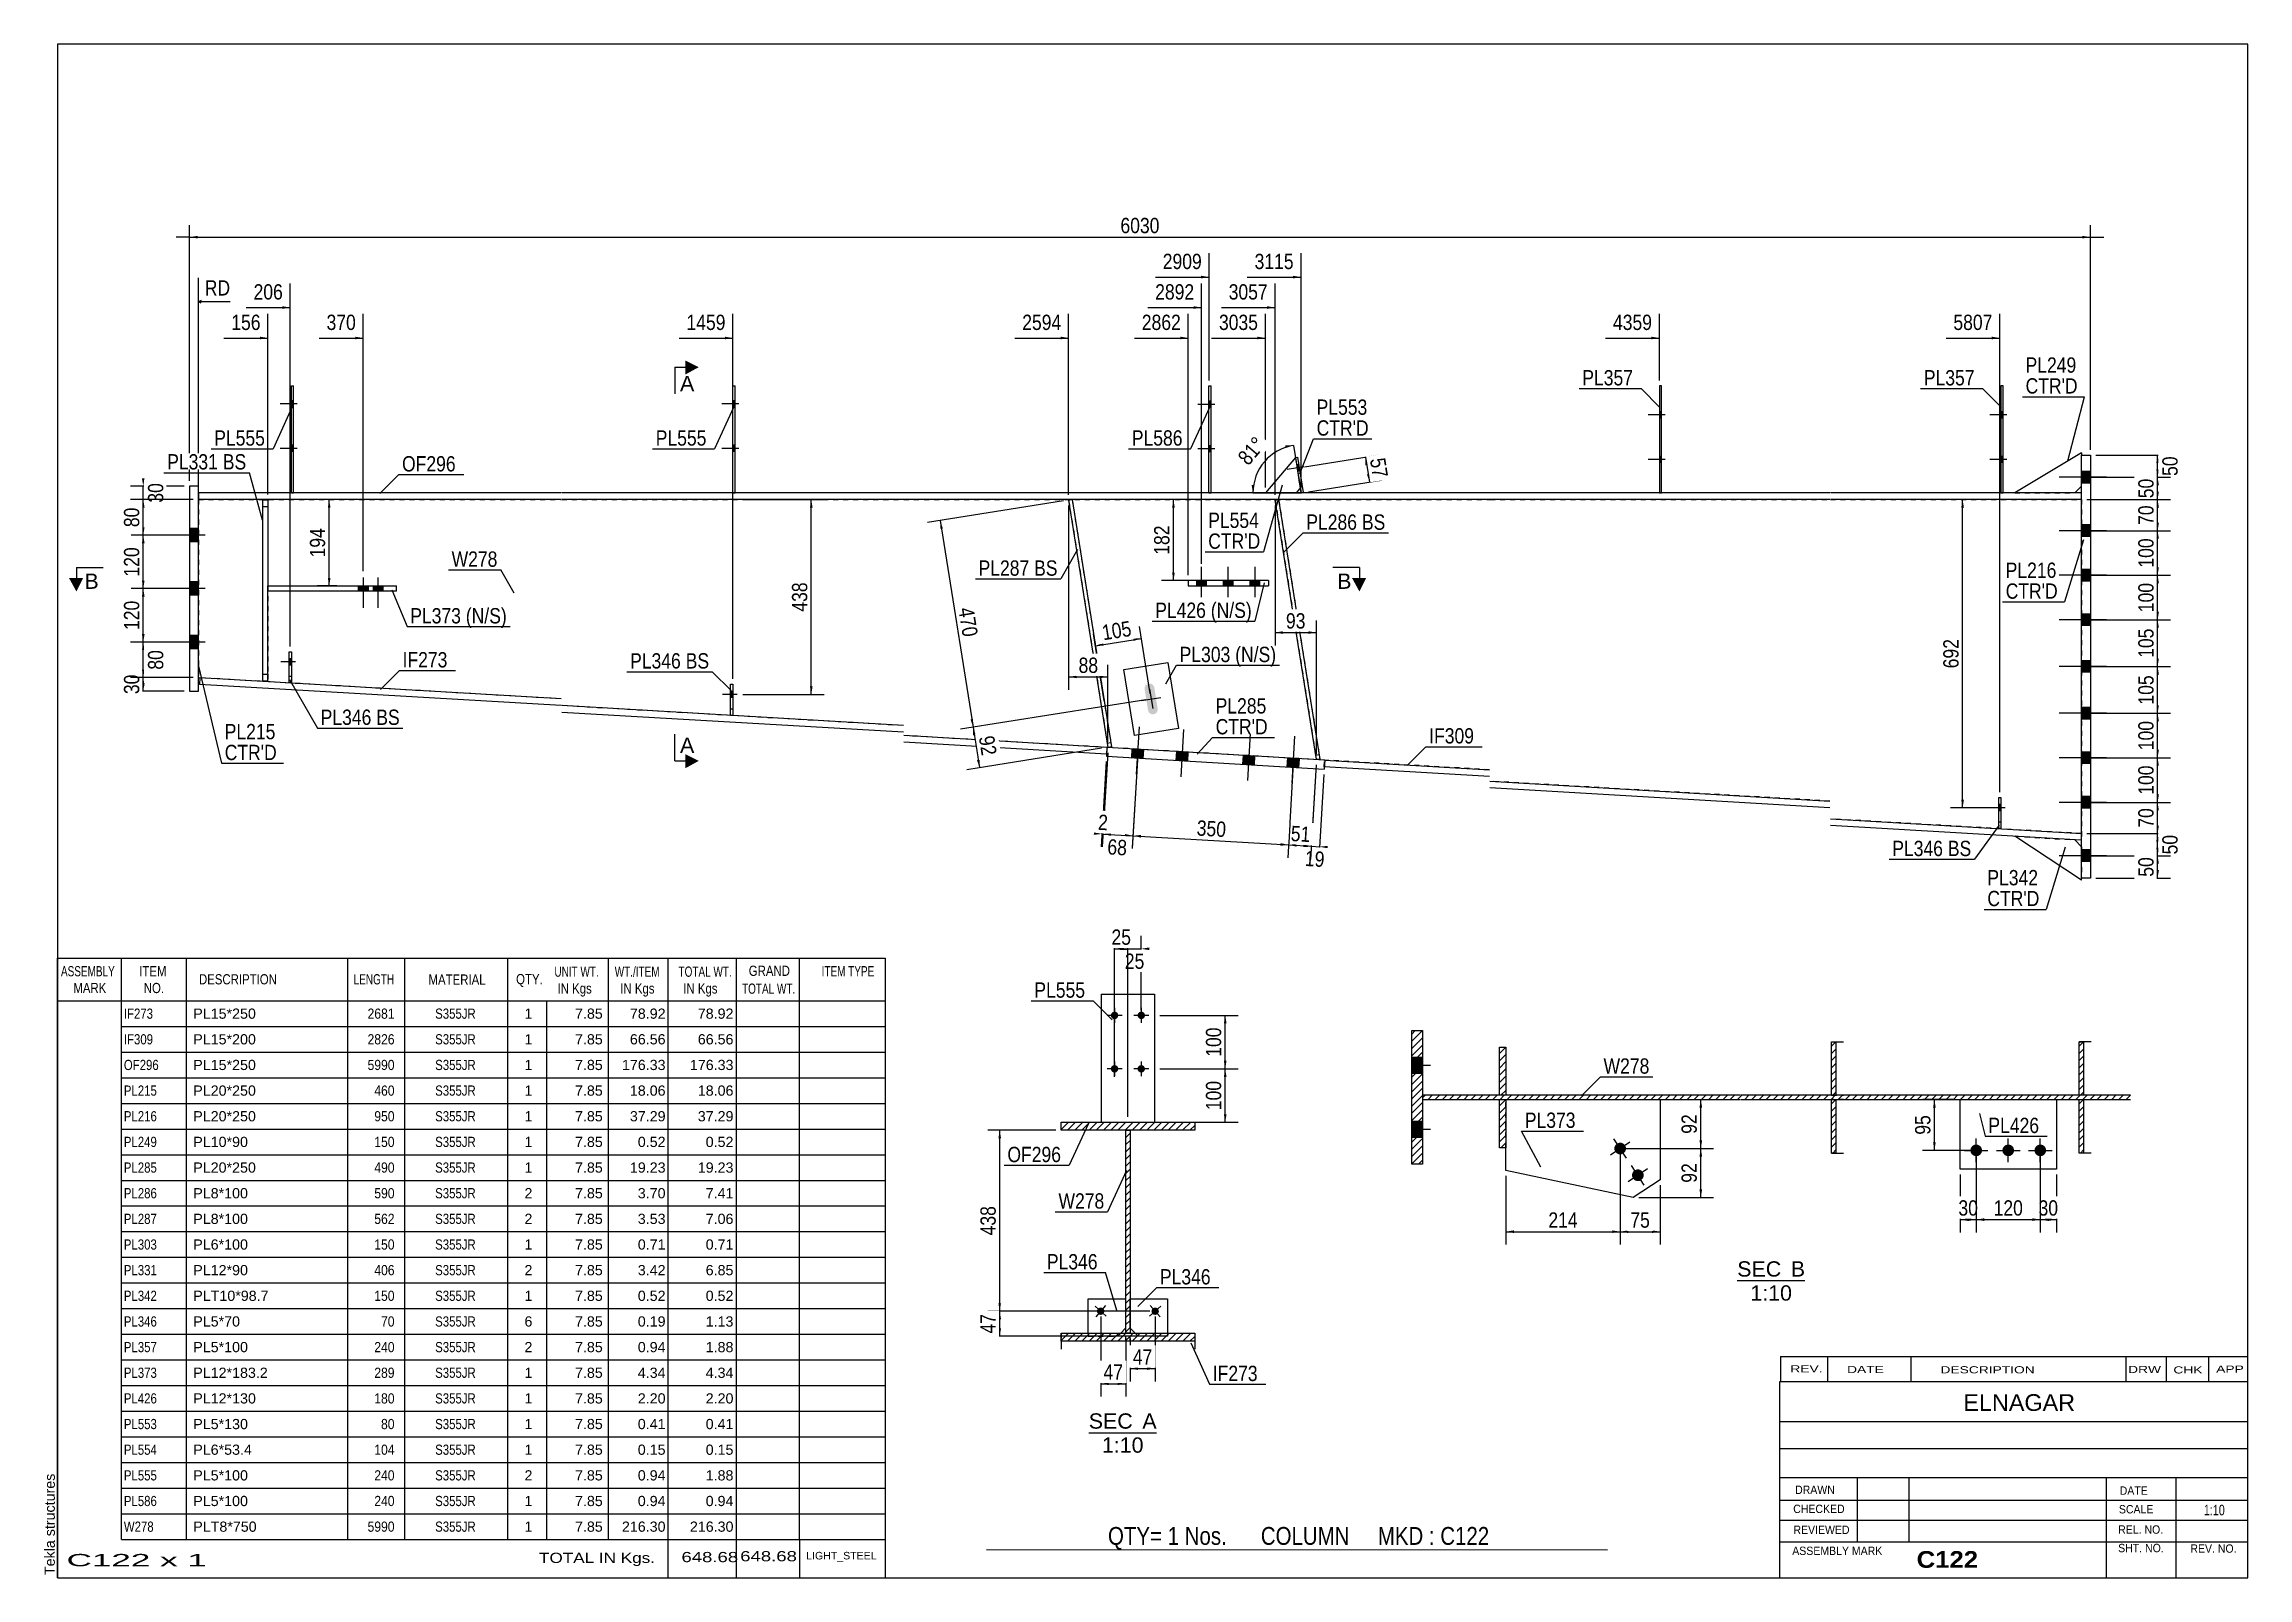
# Model space of a CAD drawing. Header units: millimetres. Extents: x -278 to 134, y -136 to 151.
import ezdxf

# ---------------------------------------------------------------- set-up
doc = ezdxf.new("R2010")
doc.units = ezdxf.units.MM
doc.linetypes.add('DXK_LINE_DOT1', pattern=[1.8814, 0.9407, -0.9407])
doc.linetypes.add('DXK_LINE_DOT2', pattern=[3.9198, 1.9599, -1.9599])
doc.styles.add('Arial', font='ARIAL.TTF', dxfattribs={"height": 0.2})
doc.styles.add('Arial Bold', font='ARIALBD.TTF', dxfattribs={"height": 0.2})
doc.styles.add('Arial Narrow', font='ARIALN.TTF', dxfattribs={"height": 0.2})

# ---------------------------------------------------------------- blocks, each defined once
blk = doc.blocks.new('Unknown-622305360-1210')
at = {"color": 5, "linetype": 'Continuous'}
for p, q in [((134.03, 151.21), (-275.97, 151.21)), ((-275.97, 151.21), (-275.97, -135.79)), ((134.03, -135.79), (134.03, 151.21)), ((-275.97, -135.79), (134.03, -135.79))]:
    blk.add_line(p, q, dxfattribs=at)
at = {"color": 174, "linetype": 'Continuous', "style": 'Arial'}
blk.add_text('Tekla structures', height=1.9102, rotation=90, dxfattribs=at).set_placement((-276.47, -135.29))
blk = doc.blocks.new('Unknown-622305360-12 - 2415')
at = {"color": 1, "linetype": 'Continuous'}
blk.add_line((-82.94, -108.64), (-70.25, -108.64), dxfattribs=at)
at = {"color": 0, "linetype": 'Continuous'}
blk.add_wipeout([(-74.71, -107.89), (-74.71, -104.89), (-82.94, -104.89), (-82.94, -107.89)], dxfattribs=at)
blk.add_wipeout([(-70.25, -107.89), (-70.25, -104.89), (-72.91, -104.89), (-72.91, -107.89)], dxfattribs=at)
blk.add_wipeout([(-72.7, -112.39), (-72.7, -109.39), (-80.48, -109.39), (-80.48, -112.39)], dxfattribs=at)
at = {"color": 136, "linetype": 'Continuous', "style": 'Arial'}
for s, height, p in [('SEC', 2.865, (-82.94, -107.89)), ('A', 2.87, (-72.91, -107.89)), ('1:10', 2.865, (-80.48, -112.39))]:
    blk.add_text(s, height=height, dxfattribs=at).set_placement(p)
blk = doc.blocks.new('Unknown-622305360-13 - 1258')
at = {"color": 1, "linetype": 'Continuous'}
blk.add_line((38.44, -80.18), (51.12, -80.18), dxfattribs=at)
at = {"color": 0, "linetype": 'Continuous'}
blk.add_wipeout([(46.66, -79.43), (46.66, -76.43), (38.44, -76.43), (38.44, -79.43)], dxfattribs=at)
blk.add_wipeout([(51.12, -79.43), (51.12, -76.43), (48.46, -76.43), (48.46, -79.43)], dxfattribs=at)
blk.add_wipeout([(48.67, -83.93), (48.67, -80.93), (40.89, -80.93), (40.89, -83.93)], dxfattribs=at)
at = {"color": 136, "linetype": 'Continuous', "style": 'Arial'}
for s, height, p in [('SEC', 2.865, (38.44, -79.43)), ('B', 2.87, (48.46, -79.43)), ('1:10', 2.865, (40.89, -83.93))]:
    blk.add_text(s, height=height, dxfattribs=at).set_placement(p)
blk = doc.blocks.new('Part-622305360-1496 - 1434')
at = {"color": 2, "linetype": 'Continuous'}
for p, q in [((88.22, 87.23), (87.8, 87.23)), ((87.8, 87.23), (87.8, 67.23)), ((88.22, 67.23), (88.22, 87.23))]:
    blk.add_line(p, q, dxfattribs=at)
at = {"color": 7, "linetype": 'DXK_LINE_DOT1'}
blk.add_line((87.8, 67.23), (88.22, 67.23), dxfattribs=at)
blk = doc.blocks.new('Part-622305360-1850 - 1434')
at = {"color": 2, "linetype": 'Continuous'}
for p, q in [((102.87, 74.31), (104.54, 74.31)), ((102.87, -4.85), (102.87, 74.31)), ((104.54, 74.31), (104.54, -4.85)), ((104.54, -4.85), (102.87, -4.85))]:
    blk.add_line(p, q, dxfattribs=at)
blk = doc.blocks.new('Part-622305360-1501 - 1434')
at = {"color": 2, "linetype": 'Continuous'}
for p, q in [((24.28, 87.23), (23.87, 87.23)), ((23.87, 87.23), (23.87, 67.23)), ((24.28, 67.23), (24.28, 87.23))]:
    blk.add_line(p, q, dxfattribs=at)
at = {"color": 7, "linetype": 'DXK_LINE_DOT1'}
blk.add_line((23.87, 67.23), (24.28, 67.23), dxfattribs=at)
blk = doc.blocks.new('Part-622305360-1469 - 1434')
at = {"color": 2, "linetype": 'Continuous'}
for p, q in [((-236.58, 49.81), (-212.53, 49.81)), ((-236.58, 48.81), (-236.58, 49.81)), ((-216.7, 48.81), (-216.7, 49.81)), ((-212.53, 48.81), (-212.53, 49.81)), ((-212.53, 48.81), (-236.58, 48.81))]:
    blk.add_line(p, q, dxfattribs=at)
blk = doc.blocks.new('Part-622305360-1939 - 1434')
at = {"color": 2, "linetype": 'Continuous'}
for p, q in [((-49.32, 50.81), (-64.32, 50.81)), ((-64.32, 50.81), (-64.32, 49.81)), ((-64.32, 49.81), (-49.32, 49.81)), ((-49.32, 50.81), (-49.32, 49.81))]:
    blk.add_line(p, q, dxfattribs=at)
blk = doc.blocks.new('Bolt-622305360-1446 - 1434')
at = {"linetype": 'Continuous'}
for points in [[(-217.83, 49.81), (-219.67, 49.81), (-219.67, 48.81), (-217.83, 48.81)], [(-215.08, 49.81), (-216.91, 49.81), (-216.91, 48.81), (-215.08, 48.81)]]:
    blk.add_hatch(color=3, dxfattribs=at).paths.add_polyline_path(points)
at = {"color": 3, "linetype": 'Continuous'}
for p, q in [((-219.67, 49.81), (-219.67, 48.81)), ((-218.75, 51.4), (-218.75, 45.73)), ((-217.83, 49.81), (-217.83, 48.81)), ((-216.91, 49.81), (-216.91, 48.81)), ((-215.99, 51.4), (-215.99, 45.73)), ((-215.08, 49.81), (-215.08, 48.81))]:
    blk.add_line(p, q, dxfattribs=at)
blk = doc.blocks.new('Bolt-622305360-1529 - 1434')
at = {"linetype": 'Continuous'}
for points in [[(88.22, 81.23), (88.22, 82.4), (87.8, 82.4), (87.8, 81.23)], [(88.22, 81.23), (88.22, 82.4), (87.8, 82.4), (87.8, 81.23)], [(88.22, 72.9), (88.22, 74.06), (87.8, 74.06), (87.8, 72.9)], [(88.22, 72.9), (88.22, 74.06), (87.8, 74.06), (87.8, 72.9)]]:
    blk.add_hatch(color=3, dxfattribs=at).paths.add_polyline_path(points)
at = {"color": 3, "linetype": 'Continuous'}
for p, q in [((88.88, 81.81), (85.72, 81.81)), ((88.88, 81.81), (85.72, 81.81)), ((88.22, 82.4), (87.8, 82.4)), ((88.22, 82.4), (87.8, 82.4)), ((88.22, 81.23), (87.8, 81.23)), ((88.22, 81.23), (87.8, 81.23)), ((88.88, 73.48), (85.72, 73.48)), ((88.88, 73.48), (85.72, 73.48)), ((88.22, 74.06), (87.8, 74.06)), ((88.22, 74.06), (87.8, 74.06)), ((88.22, 72.9), (87.8, 72.9)), ((88.22, 72.9), (87.8, 72.9))]:
    blk.add_line(p, q, dxfattribs=at)
blk = doc.blocks.new('Bolt-622305360-1530 - 1434')
at = {"linetype": 'Continuous'}
for points in [[(24.28, 81.23), (24.28, 82.4), (23.87, 82.4), (23.87, 81.23)], [(24.28, 81.23), (24.28, 82.4), (23.87, 82.4), (23.87, 81.23)], [(24.28, 72.9), (24.28, 74.06), (23.87, 74.06), (23.87, 72.9)], [(24.28, 72.9), (24.28, 74.06), (23.87, 74.06), (23.87, 72.9)]]:
    blk.add_hatch(color=3, dxfattribs=at).paths.add_polyline_path(points)
at = {"color": 3, "linetype": 'Continuous'}
for p, q in [((24.95, 81.81), (21.78, 81.81)), ((24.95, 81.81), (21.78, 81.81)), ((24.28, 82.4), (23.87, 82.4)), ((24.28, 82.4), (23.87, 82.4)), ((24.28, 81.23), (23.87, 81.23)), ((24.28, 81.23), (23.87, 81.23)), ((24.95, 73.48), (21.78, 73.48)), ((24.95, 73.48), (21.78, 73.48)), ((24.28, 74.06), (23.87, 74.06)), ((24.28, 74.06), (23.87, 74.06)), ((24.28, 72.9), (23.87, 72.9)), ((24.28, 72.9), (23.87, 72.9))]:
    blk.add_line(p, q, dxfattribs=at)
blk = doc.blocks.new('Part-622305360-1552 - 1434')
at = {"color": 2, "linetype": 'Continuous'}
for p, q in [((-86.05, 65.98), (-86.71, 65.87)), ((-86.71, 65.87), (-79.35, 19.59)), ((-86.05, 65.98), (-78.69, 19.69)), ((-79.35, 19.59), (-78.69, 19.69))]:
    blk.add_line(p, q, dxfattribs=at)
at = {"color": 7, "linetype": 'DXK_LINE_DOT1'}
blk.add_line((-79.48, 20.41), (-78.82, 20.52), dxfattribs=at)
blk = doc.blocks.new('Bolt-622305360-1553 - 1434')
at = {"linetype": 'Continuous'}
for points in [[(102.87, 71.23), (102.87, 69.06), (104.54, 69.06), (104.54, 71.23)], [(102.87, 71.23), (102.87, 69.06), (104.54, 69.06), (104.54, 71.23)], [(102.87, 61.23), (102.87, 59.06), (104.54, 59.06), (104.54, 61.23)], [(102.87, 61.23), (102.87, 59.06), (104.54, 59.06), (104.54, 61.23)], [(102.87, 52.9), (102.87, 50.73), (104.54, 50.73), (104.54, 52.9)], [(102.87, 52.9), (102.87, 50.73), (104.54, 50.73), (104.54, 52.9)], [(102.87, 44.56), (102.87, 42.4), (104.54, 42.4), (104.54, 44.56)], [(102.87, 44.56), (102.87, 42.4), (104.54, 42.4), (104.54, 44.56)], [(102.87, 35.81), (102.87, 33.65), (104.54, 33.65), (104.54, 35.81)], [(102.87, 35.81), (102.87, 33.65), (104.54, 33.65), (104.54, 35.81)], [(102.87, 27.06), (102.87, 24.9), (104.54, 24.9), (104.54, 27.06)], [(102.87, 27.06), (102.87, 24.9), (104.54, 24.9), (104.54, 27.06)], [(102.87, 18.73), (102.87, 16.56), (104.54, 16.56), (104.54, 18.73)], [(102.87, 18.73), (102.87, 16.56), (104.54, 16.56), (104.54, 18.73)], [(102.87, 10.4), (102.87, 8.23), (104.54, 8.23), (104.54, 10.4)], [(102.87, 10.4), (102.87, 8.23), (104.54, 8.23), (104.54, 10.4)], [(102.87, 0.4), (102.87, -1.77), (104.54, -1.77), (104.54, 0.4)], [(102.87, 0.4), (102.87, -1.77), (104.54, -1.77), (104.54, 0.4)]]:
    blk.add_hatch(color=3, dxfattribs=at).paths.add_polyline_path(points)
at = {"color": 3, "linetype": 'Continuous'}
for p, q in [((107.53, 70.15), (98.71, 70.15)), ((107.53, 70.15), (98.71, 70.15)), ((104.54, 71.23), (102.87, 71.23)), ((104.54, 71.23), (102.87, 71.23)), ((104.54, 69.06), (102.87, 69.06)), ((104.54, 69.06), (102.87, 69.06)), ((107.53, 60.15), (98.71, 60.15)), ((107.53, 60.15), (98.71, 60.15)), ((104.54, 61.23), (102.87, 61.23)), ((104.54, 61.23), (102.87, 61.23)), ((104.54, 59.06), (102.87, 59.06)), ((104.54, 59.06), (102.87, 59.06)), ((107.53, 51.81), (98.71, 51.81)), ((107.53, 51.81), (98.71, 51.81)), ((104.54, 52.9), (102.87, 52.9)), ((104.54, 52.9), (102.87, 52.9)), ((104.54, 50.73), (102.87, 50.73)), ((104.54, 50.73), (102.87, 50.73)), ((107.53, 43.48), (98.71, 43.48)), ((107.53, 43.48), (98.71, 43.48)), ((104.54, 44.56), (102.87, 44.56)), ((104.54, 44.56), (102.87, 44.56)), ((104.54, 42.4), (102.87, 42.4)), ((104.54, 42.4), (102.87, 42.4)), ((107.53, 34.73), (98.71, 34.73)), ((107.53, 34.73), (98.71, 34.73)), ((104.54, 35.81), (102.87, 35.81)), ((104.54, 35.81), (102.87, 35.81)), ((104.54, 33.65), (102.87, 33.65)), ((104.54, 33.65), (102.87, 33.65)), ((107.53, 25.98), (98.71, 25.98)), ((107.53, 25.98), (98.71, 25.98)), ((104.54, 27.06), (102.87, 27.06)), ((104.54, 27.06), (102.87, 27.06)), ((104.54, 24.9), (102.87, 24.9)), ((104.54, 24.9), (102.87, 24.9)), ((107.53, 17.65), (98.71, 17.65)), ((107.53, 17.65), (98.71, 17.65)), ((104.54, 18.73), (102.87, 18.73)), ((104.54, 18.73), (102.87, 18.73)), ((104.54, 16.56), (102.87, 16.56)), ((104.54, 16.56), (102.87, 16.56)), ((107.53, 9.31), (98.71, 9.31)), ((107.53, 9.31), (98.71, 9.31)), ((104.54, 10.4), (102.87, 10.4)), ((104.54, 10.4), (102.87, 10.4)), ((104.54, 8.23), (102.87, 8.23)), ((104.54, 8.23), (102.87, 8.23)), ((104.54, 0.4), (102.87, 0.4)), ((104.54, 0.4), (102.87, 0.4)), ((107.53, -0.69), (98.71, -0.69)), ((107.53, -0.69), (98.71, -0.69)), ((104.54, -1.77), (102.87, -1.77)), ((104.54, -1.77), (102.87, -1.77))]:
    blk.add_line(p, q, dxfattribs=at)
blk = doc.blocks.new('Part-622305360-1569 - 1434')
at = {"color": 7, "linetype": 'DXK_LINE_DOT1'}
for p, q in [((-249.58, 65.98), (-249.58, 32.65)), ((-249.58, 65.98), (-181.7, 65.98)), ((-181.6, 65.98), (-117.64, 65.98)), ((-117.54, 65.98), (-7.94, 65.98)), ((-7.84, 65.98), (55.78, 65.98)), ((55.88, 65.98), (102.87, 65.98)), ((102.87, 65.98), (102.87, 3.48)), ((-181.7, 28.68), (-249.33, 32.63)), ((-117.64, 23.68), (-181.6, 27.42)), ((-7.94, 15.42), (-117.54, 21.82)), ((55.78, 9.56), (-7.84, 13.27)), ((102.87, 3.48), (55.88, 6.23))]:
    blk.add_line(p, q, dxfattribs=at)
at = {"color": 2, "linetype": 'Continuous'}
blk.add_line((-249.58, 32.65), (-249.33, 32.63), dxfattribs=at)
blk = doc.blocks.new('Part-622305360-1591 - 1434')
at = {"color": 7, "linetype": 'DXK_LINE_DOT1'}
blk.add_line((-38.85, 15.97), (-38.77, 17.22), dxfattribs=at)
at = {"color": 2, "linetype": 'Continuous'}
for p, q in [((-38.77, 17.22), (-7.94, 15.42)), ((-7.94, 14.16), (-38.85, 15.97)), ((-7.84, 13.27), (55.78, 9.56)), ((55.78, 8.3), (-7.84, 12.02)), ((55.88, 6.23), (102.87, 3.48)), ((102.8, 2.23), (55.88, 4.97)), ((102.87, 3.48), (102.8, 2.23))]:
    blk.add_line(p, q, dxfattribs=at)
blk = doc.blocks.new('Bolt-622305360-1926 - 1434')
at = {"color": 3, "linetype": 'DXK_LINE_DOT2'}
for p, q in [((88.59, 8.31), (85.84, 8.31)), ((87.8, 8.9), (87.38, 8.9)), ((87.8, 7.73), (87.38, 7.73))]:
    blk.add_line(p, q, dxfattribs=at)
blk = doc.blocks.new('Part-622305360-1613 - 1434')
at = {"color": 2, "linetype": 'Continuous'}
for p, q in [((-249.33, 32.63), (-249.41, 31.38)), ((-181.7, 27.43), (-249.41, 31.38)), ((-181.7, 28.68), (-249.33, 32.63)), ((-117.64, 23.68), (-181.6, 27.42)), ((-117.64, 22.43), (-181.6, 26.16)), ((-79.54, 19.6), (-117.54, 21.82)), ((-79.61, 18.35), (-117.54, 20.57)), ((-79.54, 19.6), (-79.61, 18.35))]:
    blk.add_line(p, q, dxfattribs=at)
blk = doc.blocks.new('Part-622305360-1635 - 1434')
at = {"color": 2, "linetype": 'Continuous'}
for p, q in [((-79.54, 19.6), (-79.64, 17.94)), ((-79.64, 17.94), (-38.87, 15.55)), ((-38.77, 17.22), (-79.54, 19.6)), ((-38.77, 17.22), (-38.87, 15.55))]:
    blk.add_line(p, q, dxfattribs=at)
blk = doc.blocks.new('Part-622305360-1657 - 1434')
at = {"color": 2, "linetype": 'Continuous'}
for p, q in [((-249.58, 67.23), (-249.58, 65.98)), ((-181.7, 67.23), (-249.58, 67.23)), ((-117.64, 67.23), (-181.6, 67.23)), ((-7.94, 67.23), (-117.54, 67.23)), ((55.78, 67.23), (-7.84, 67.23)), ((102.87, 67.23), (55.88, 67.23)), ((102.87, 65.98), (102.87, 67.23)), ((-181.7, 65.98), (-249.58, 65.98)), ((-117.64, 65.98), (-181.6, 65.98)), ((-7.94, 65.98), (-117.54, 65.98)), ((55.78, 65.98), (-7.84, 65.98)), ((102.87, 65.98), (55.88, 65.98))]:
    blk.add_line(p, q, dxfattribs=at)
blk = doc.blocks.new('Part-622305360-1679 - 1434')
at = {"color": 2, "linetype": 'Continuous'}
for p, q in [((-48.06, 65.87), (-47.4, 65.98)), ((-40.34, 17.31), (-48.06, 65.87)), ((-47.4, 65.98), (-39.68, 17.41)), ((-39.68, 17.41), (-40.34, 17.31))]:
    blk.add_line(p, q, dxfattribs=at)
at = {"color": 7, "linetype": 'DXK_LINE_DOT1'}
blk.add_line((-40.47, 18.13), (-39.81, 18.24), dxfattribs=at)
blk = doc.blocks.new('Part-622305360-1792 - 1434')
at = {"color": 2, "linetype": 'Continuous'}
for p, q in [((-249.58, 68.48), (-251.25, 68.48)), ((-251.25, 68.48), (-251.25, 30.15)), ((-249.58, 30.15), (-249.58, 68.48)), ((-251.25, 30.15), (-249.58, 30.15))]:
    blk.add_line(p, q, dxfattribs=at)
blk = doc.blocks.new('Part-622305360-1701 - 1434')
at = {"color": 7, "linetype": 'DXK_LINE_DOT1'}
for p, q in [((-86.71, 65.87), (-86.05, 65.98)), ((-86.71, 65.87), (-79.35, 19.59)), ((-86.05, 65.98), (-78.69, 19.69)), ((-78.69, 19.69), (-79.35, 19.59))]:
    blk.add_line(p, q, dxfattribs=at)
blk = doc.blocks.new('Part-622305360-1706 - 1434')
at = {"color": 7, "linetype": 'DXK_LINE_DOT1'}
for p, q in [((87.38, 4.4), (87.38, 10.23)), ((87.38, 10.23), (87.8, 10.23)), ((87.8, 10.23), (87.8, 4.4)), ((87.38, 5.65), (87.8, 5.65)), ((87.8, 4.4), (87.38, 4.4))]:
    blk.add_line(p, q, dxfattribs=at)
blk = doc.blocks.new('Part-622305360-1728 - 1434')
at = {"color": 2, "linetype": 'Continuous'}
for p, q in [((87.38, 4.4), (87.38, 10.23)), ((87.38, 10.23), (87.8, 10.23)), ((87.8, 10.23), (87.8, 4.4)), ((87.8, 4.4), (87.38, 4.4))]:
    blk.add_line(p, q, dxfattribs=at)
blk = doc.blocks.new('Bolt-622305360-1739 - 1434')
at = {"linetype": 'Continuous'}
for points in [[(-251.25, 60.56), (-251.25, 58.06), (-249.58, 58.06), (-249.58, 60.56)], [(-251.25, 60.56), (-251.25, 58.06), (-249.58, 58.06), (-249.58, 60.56)], [(-251.25, 50.56), (-251.25, 48.06), (-249.58, 48.06), (-249.58, 50.56)], [(-251.25, 50.56), (-251.25, 48.06), (-249.58, 48.06), (-249.58, 50.56)], [(-251.25, 40.56), (-251.25, 38.06), (-249.58, 38.06), (-249.58, 40.56)], [(-251.25, 40.56), (-251.25, 38.06), (-249.58, 38.06), (-249.58, 40.56)]]:
    blk.add_hatch(color=3, dxfattribs=at).paths.add_polyline_path(points)
at = {"color": 3, "linetype": 'Continuous'}
for p, q in [((-249.58, 60.56), (-251.25, 60.56)), ((-249.58, 60.56), (-251.25, 60.56)), ((-248.33, 59.31), (-251.25, 59.31)), ((-248.33, 59.31), (-251.25, 59.31)), ((-249.58, 58.06), (-251.25, 58.06)), ((-249.58, 58.06), (-251.25, 58.06)), ((-249.58, 50.56), (-251.25, 50.56)), ((-249.58, 50.56), (-251.25, 50.56)), ((-248.33, 49.31), (-251.25, 49.31)), ((-248.33, 49.31), (-251.25, 49.31)), ((-249.58, 48.06), (-251.25, 48.06)), ((-249.58, 48.06), (-251.25, 48.06)), ((-249.58, 40.56), (-251.25, 40.56)), ((-249.58, 40.56), (-251.25, 40.56)), ((-248.33, 39.31), (-251.25, 39.31)), ((-248.33, 39.31), (-251.25, 39.31)), ((-249.58, 38.06), (-251.25, 38.06)), ((-249.58, 38.06), (-251.25, 38.06))]:
    blk.add_line(p, q, dxfattribs=at)
blk = doc.blocks.new('Part-622305360-1821 - 1434')
at = {"color": 2, "linetype": 'Continuous'}
for p, q in [((102.87, -5.27), (90.4, 2.96)), ((101.63, 2.3), (102.87, 0.98)), ((102.87, -5.27), (102.87, -4.85))]:
    blk.add_line(p, q, dxfattribs=at)
at = {"color": 7, "linetype": 'DXK_LINE_DOT1'}
for p, q in [((90.4, 2.96), (101.63, 2.3)), ((102.87, 0.98), (102.87, -4.85))]:
    blk.add_line(p, q, dxfattribs=at)
blk = doc.blocks.new('Part-622305360-1872 - 1434')
at = {"color": 7, "linetype": 'DXK_LINE_DOT1'}
for p, q in [((-48.06, 65.87), (-47.4, 65.98)), ((-48.06, 65.87), (-40.34, 17.31)), ((-47.4, 65.98), (-39.68, 17.41)), ((-39.68, 17.41), (-40.34, 17.31))]:
    blk.add_line(p, q, dxfattribs=at)
blk = doc.blocks.new('Part-622305360-1894 - 1434')
at = {"color": 2, "linetype": 'Continuous'}
for p, q in [((102.87, 74.73), (90.37, 67.23)), ((102.87, 74.73), (102.87, 74.31)), ((101.62, 67.23), (102.87, 68.48))]:
    blk.add_line(p, q, dxfattribs=at)
at = {"color": 7, "linetype": 'DXK_LINE_DOT1'}
for p, q in [((102.87, 68.48), (102.87, 74.31)), ((90.37, 67.23), (101.62, 67.23))]:
    blk.add_line(p, q, dxfattribs=at)
blk = doc.blocks.new('Bolt-622305360-1922 - 1434')
at = {"linetype": 'Continuous'}
for points in [[(-62.73, 49.81), (-60.9, 49.81), (-60.9, 50.81), (-62.73, 50.81)], [(-57.73, 49.81), (-55.9, 49.81), (-55.9, 50.81), (-57.73, 50.81)], [(-52.73, 49.81), (-50.9, 49.81), (-50.9, 50.81), (-52.73, 50.81)]]:
    blk.add_hatch(color=3, dxfattribs=at).paths.add_polyline_path(points)
at = {"color": 3, "linetype": 'Continuous'}
for p, q in [((-62.73, 49.81), (-62.73, 50.81)), ((-61.82, 47.73), (-61.82, 53.4)), ((-60.9, 49.81), (-60.9, 50.81)), ((-57.73, 49.81), (-57.73, 50.81)), ((-56.82, 47.73), (-56.82, 53.4)), ((-55.9, 49.81), (-55.9, 50.81)), ((-52.73, 49.81), (-52.73, 50.81)), ((-51.82, 47.73), (-51.82, 53.4)), ((-50.9, 49.81), (-50.9, 50.81))]:
    blk.add_line(p, q, dxfattribs=at)
blk = doc.blocks.new('Bolt-622305360-1923 - 1434')
at = {"linetype": 'Continuous'}
blk.add_hatch(color=3, dxfattribs=at).paths.add_polyline_path([(-71.49, 25.96), (-71.16, 25.81), (-70.8, 25.79), (-70.47, 25.92), (-70.21, 26.16), (-70.06, 26.48), (-70.04, 26.84), (-70.67, 30.79), (-70.79, 31.13), (-71.04, 31.39), (-71.36, 31.54), (-71.72, 31.55), (-72.06, 31.43), (-72.32, 31.19), (-72.47, 30.86), (-72.48, 30.5), (-71.85, 26.55), (-71.73, 26.22)])
at = {"color": 3, "linetype": 'Continuous'}
for p, q in [((-73.07, 28.38), (-69.45, 28.96)), ((-71.55, 30.48), (-70.97, 26.86))]:
    blk.add_line(p, q, dxfattribs=at)
blk = doc.blocks.new('Bolt-622305360-18879 - 1434')
at = {"linetype": 'Continuous'}
for points in [[(-60.03, 83.21), (-60.03, 84.38), (-60.45, 84.38), (-60.45, 83.21)], [(-60.03, 83.21), (-60.03, 84.38), (-60.45, 84.38), (-60.45, 83.21)], [(-60.03, 74.88), (-60.03, 76.04), (-60.45, 76.04), (-60.45, 74.88)], [(-60.03, 74.88), (-60.03, 76.04), (-60.45, 76.04), (-60.45, 74.88)]]:
    blk.add_hatch(color=3, dxfattribs=at).paths.add_polyline_path(points)
at = {"color": 3, "linetype": 'Continuous'}
for p, q in [((-59.36, 83.79), (-62.53, 83.79)), ((-59.36, 83.79), (-62.53, 83.79)), ((-60.03, 84.38), (-60.45, 84.38)), ((-60.03, 84.38), (-60.45, 84.38)), ((-60.03, 83.21), (-60.45, 83.21)), ((-60.03, 83.21), (-60.45, 83.21)), ((-59.36, 75.46), (-62.53, 75.46)), ((-59.36, 75.46), (-62.53, 75.46)), ((-60.03, 76.04), (-60.45, 76.04)), ((-60.03, 76.04), (-60.45, 76.04)), ((-60.03, 74.88), (-60.45, 74.88)), ((-60.03, 74.88), (-60.45, 74.88))]:
    blk.add_line(p, q, dxfattribs=at)
blk = doc.blocks.new('Bolt-622305360-1925 - 1434')
at = {"linetype": 'Continuous'}
blk.add_hatch(color=3, dxfattribs=at).paths.add_polyline_path([(87.8, 7.73), (87.8, 8.9), (87.38, 8.9), (87.38, 7.73)])
at = {"color": 3, "linetype": 'Continuous'}
for p, q in [((87.8, 8.9), (87.38, 8.9)), ((88.47, 8.31), (87.38, 8.31)), ((87.8, 7.73), (87.38, 7.73))]:
    blk.add_line(p, q, dxfattribs=at)
blk = doc.blocks.new('Bolt-622305360-1928 - 1434')
at = {"linetype": 'Continuous'}
for points in [[(-72.63, 19.2), (-74.8, 19.32), (-74.89, 17.66), (-72.73, 17.53)], [(-72.63, 19.2), (-74.8, 19.32), (-74.89, 17.66), (-72.73, 17.53)], [(-64.31, 18.71), (-66.48, 18.84), (-66.57, 17.17), (-64.41, 17.05)], [(-64.31, 18.71), (-66.48, 18.84), (-66.57, 17.17), (-64.41, 17.05)], [(-51.84, 17.98), (-54, 18.11), (-54.1, 16.44), (-51.93, 16.32)], [(-51.84, 17.98), (-54, 18.11), (-54.1, 16.44), (-51.93, 16.32)], [(-43.52, 17.49), (-45.68, 17.62), (-45.78, 15.96), (-43.61, 15.83)], [(-43.52, 17.49), (-45.68, 17.62), (-45.78, 15.96), (-43.61, 15.83)]]:
    blk.add_hatch(color=3, dxfattribs=at).paths.add_polyline_path(points)
at = {"color": 3, "linetype": 'Continuous'}
for p, q in [((-73.99, 14.61), (-73.47, 23.42)), ((-73.99, 14.61), (-73.47, 23.42)), ((-65.67, 14.12), (-65.15, 22.93)), ((-65.67, 14.12), (-65.15, 22.93)), ((-53.19, 13.39), (-52.67, 22.2)), ((-53.19, 13.39), (-52.67, 22.2)), ((-44.87, 12.91), (-44.35, 21.72)), ((-44.87, 12.91), (-44.35, 21.72)), ((-74.89, 17.66), (-74.8, 19.32)), ((-74.89, 17.66), (-74.8, 19.32)), ((-72.73, 17.53), (-72.63, 19.2)), ((-72.73, 17.53), (-72.63, 19.2)), ((-66.57, 17.17), (-66.48, 18.84)), ((-66.57, 17.17), (-66.48, 18.84)), ((-64.41, 17.05), (-64.31, 18.71)), ((-64.41, 17.05), (-64.31, 18.71)), ((-54.1, 16.44), (-54, 18.11)), ((-54.1, 16.44), (-54, 18.11)), ((-51.93, 16.32), (-51.84, 17.98)), ((-51.93, 16.32), (-51.84, 17.98)), ((-45.78, 15.96), (-45.68, 17.62)), ((-45.78, 15.96), (-45.68, 17.62)), ((-43.61, 15.83), (-43.52, 17.49)), ((-43.61, 15.83), (-43.52, 17.49))]:
    blk.add_line(p, q, dxfattribs=at)
blk = doc.blocks.new('Part-622305360-9410 - 1434')
at = {"color": 2, "linetype": 'Continuous'}
for p, q in [((-237.58, 65.9), (-237.58, 32.03)), ((-237.58, 65.9), (-236.58, 65.9)), ((-236.58, 65.9), (-236.58, 49.81)), ((-236.58, 32.03), (-236.58, 48.81)), ((-237.58, 32.03), (-236.58, 32.03))]:
    blk.add_line(p, q, dxfattribs=at)
at = {"color": 7, "linetype": 'DXK_LINE_DOT1'}
for p, q in [((-237.58, 64.65), (-236.58, 64.65)), ((-236.58, 49.81), (-236.58, 33.28)), ((-237.58, 33.28), (-236.58, 33.28))]:
    blk.add_line(p, q, dxfattribs=at)
blk = doc.blocks.new('Part-622305360-16985 - 1434')
at = {"color": 7, "linetype": 'DXK_LINE_DOT1'}
for p, q in [((-149.97, 25.58), (-149.97, 31.41)), ((-149.97, 31.41), (-149.56, 31.41)), ((-149.56, 31.41), (-149.56, 25.58)), ((-149.97, 26.83), (-149.56, 26.83)), ((-149.56, 25.58), (-149.97, 25.58))]:
    blk.add_line(p, q, dxfattribs=at)
blk = doc.blocks.new('Part-622305360-9411 - 1434')
at = {"color": 7, "linetype": 'DXK_LINE_DOT1'}
for p, q in [((-237.58, 65.9), (-237.58, 32.03)), ((-236.58, 65.9), (-237.58, 65.9)), ((-236.58, 65.9), (-236.58, 49.81)), ((-236.58, 33.28), (-236.58, 32.03)), ((-237.58, 32.03), (-236.58, 32.03))]:
    blk.add_line(p, q, dxfattribs=at)
blk = doc.blocks.new('Part-622305360-16728 - 1434')
at = {"color": 2, "linetype": 'Continuous'}
for p, q in [((-44.27, 73.84), (-43.86, 73.91)), ((-44.27, 73.84), (-43.22, 67.23)), ((-43.86, 73.91), (-42.8, 67.28)), ((-42.8, 67.28), (-43.13, 67.23))]:
    blk.add_line(p, q, dxfattribs=at)
at = {"color": 7, "linetype": 'DXK_LINE_DOT1'}
for p, q in [((-43.22, 67.23), (-43.21, 67.22)), ((-43.21, 67.22), (-43.13, 67.23))]:
    blk.add_line(p, q, dxfattribs=at)
blk = doc.blocks.new('Part-622305360-16460 - 1434')
at = {"color": 2, "linetype": 'Continuous'}
for p, q in [((-76.36, 34.19), (-68.13, 35.5)), ((-74.39, 21.85), (-76.36, 34.19)), ((-68.13, 35.5), (-66.16, 23.15)), ((-66.16, 23.15), (-74.39, 21.85))]:
    blk.add_line(p, q, dxfattribs=at)
blk = doc.blocks.new('Part-622305360-16729 - 1434')
at = {"color": 2, "linetype": 'Continuous'}
for p, q in [((-44.27, 73.84), (-49.88, 67.23)), ((-44.05, 67.23), (-43.35, 68.05))]:
    blk.add_line(p, q, dxfattribs=at)
at = {"color": 7, "linetype": 'DXK_LINE_DOT1'}
for p, q in [((-44.27, 73.84), (-43.35, 68.05)), ((-49.88, 67.23), (-44.05, 67.23))]:
    blk.add_line(p, q, dxfattribs=at)
blk = doc.blocks.new('Bolt-622305360-16730 - 1434')
at = {"linetype": 'Continuous'}
blk.add_hatch(color=3, dxfattribs=at).paths.add_polyline_path([(-44.05, 72.46), (-43.86, 71.31), (-43.45, 71.38), (-43.64, 72.53)])
blk.add_hatch(color=3, dxfattribs=at).paths.add_polyline_path([(-44.05, 72.46), (-43.86, 71.31), (-43.45, 71.38), (-43.64, 72.53)])
at = {"color": 3, "linetype": 'Continuous'}
for p, q in [((-42.68, 72.09), (-45.81, 71.59)), ((-42.68, 72.09), (-45.81, 71.59)), ((-43.64, 72.53), (-44.05, 72.46)), ((-43.64, 72.53), (-44.05, 72.46)), ((-43.45, 71.38), (-43.86, 71.31)), ((-43.45, 71.38), (-43.86, 71.31))]:
    blk.add_line(p, q, dxfattribs=at)
blk = doc.blocks.new('Part-622305360-16979 - 1434')
at = {"color": 7, "linetype": 'DXK_LINE_DOT1'}
for p, q in [((-232.62, 31.67), (-232.62, 37.5)), ((-232.62, 37.5), (-232.2, 37.5)), ((-232.2, 37.5), (-232.2, 31.67)), ((-232.62, 32.92), (-232.2, 32.92)), ((-232.2, 31.67), (-232.62, 31.67))]:
    blk.add_line(p, q, dxfattribs=at)
blk = doc.blocks.new('Part-622305360-16982 - 1434')
at = {"color": 2, "linetype": 'Continuous'}
for p, q in [((-232.62, 31.67), (-232.62, 37.5)), ((-232.62, 37.5), (-232.2, 37.5)), ((-232.2, 37.5), (-232.2, 31.67)), ((-232.2, 31.67), (-232.62, 31.67))]:
    blk.add_line(p, q, dxfattribs=at)
blk = doc.blocks.new('Part-622305360-16988 - 1434')
at = {"color": 2, "linetype": 'Continuous'}
for p, q in [((-149.97, 25.58), (-149.97, 31.41)), ((-149.97, 31.41), (-149.56, 31.41)), ((-149.56, 31.41), (-149.56, 25.58)), ((-149.56, 25.58), (-149.97, 25.58))]:
    blk.add_line(p, q, dxfattribs=at)
blk = doc.blocks.new('Bolt-622305360-16995 - 1434')
at = {"color": 3, "linetype": 'DXK_LINE_DOT2'}
for p, q in [((-232.2, 36.17), (-232.62, 36.17)), ((-231.53, 35.58), (-232.62, 35.58)), ((-232.2, 35), (-232.62, 35))]:
    blk.add_line(p, q, dxfattribs=at)
blk = doc.blocks.new('Bolt-622305360-16998 - 1434')
at = {"linetype": 'Continuous'}
blk.add_hatch(color=3, dxfattribs=at).paths.add_polyline_path([(-232.2, 35), (-232.2, 36.17), (-232.62, 36.17), (-232.62, 35)])
at = {"color": 3, "linetype": 'Continuous'}
for p, q in [((-231.41, 35.58), (-234.16, 35.58)), ((-232.2, 36.17), (-232.62, 36.17)), ((-232.2, 35), (-232.62, 35))]:
    blk.add_line(p, q, dxfattribs=at)
blk = doc.blocks.new('Bolt-622305360-17001 - 1434')
at = {"color": 3, "linetype": 'DXK_LINE_DOT2'}
for p, q in [((-149.56, 30.08), (-149.97, 30.08)), ((-148.89, 29.5), (-149.97, 29.5)), ((-149.56, 28.91), (-149.97, 28.91))]:
    blk.add_line(p, q, dxfattribs=at)
blk = doc.blocks.new('Bolt-622305360-17004 - 1434')
at = {"linetype": 'Continuous'}
blk.add_hatch(color=3, dxfattribs=at).paths.add_polyline_path([(-149.56, 28.91), (-149.56, 30.08), (-149.97, 30.08), (-149.97, 28.91)])
at = {"color": 3, "linetype": 'Continuous'}
for p, q in [((-148.76, 29.5), (-151.51, 29.5)), ((-149.56, 30.08), (-149.97, 30.08)), ((-149.56, 28.91), (-149.97, 28.91))]:
    blk.add_line(p, q, dxfattribs=at)
blk = doc.blocks.new('Part-622305360-18876 - 1434')
at = {"color": 2, "linetype": 'Continuous'}
for p, q in [((-60.45, 67.23), (-60.45, 87.23)), ((-60.45, 87.23), (-60.03, 87.23)), ((-60.03, 67.23), (-60.03, 87.23))]:
    blk.add_line(p, q, dxfattribs=at)
at = {"color": 7, "linetype": 'DXK_LINE_DOT1'}
blk.add_line((-60.45, 67.23), (-60.03, 67.23), dxfattribs=at)
blk = doc.blocks.new('Part-622305360-18877 - 1434')
at = {"color": 2, "linetype": 'Continuous'}
for p, q in [((-149.56, 67.23), (-149.56, 87.23)), ((-149.56, 87.23), (-149.14, 87.23)), ((-149.14, 67.23), (-149.14, 87.23))]:
    blk.add_line(p, q, dxfattribs=at)
at = {"color": 7, "linetype": 'DXK_LINE_DOT1'}
blk.add_line((-149.56, 67.23), (-149.14, 67.23), dxfattribs=at)
blk = doc.blocks.new('Part-622305360-18878 - 1434')
at = {"color": 2, "linetype": 'Continuous'}
for p, q in [((-232.2, 67.23), (-232.2, 87.23)), ((-232.2, 87.23), (-231.78, 87.23)), ((-231.78, 67.23), (-231.78, 87.23))]:
    blk.add_line(p, q, dxfattribs=at)
at = {"color": 7, "linetype": 'DXK_LINE_DOT1'}
blk.add_line((-232.2, 67.23), (-231.78, 67.23), dxfattribs=at)
blk = doc.blocks.new('Bolt-622305360-18880 - 1434')
at = {"linetype": 'Continuous'}
for points in [[(-149.14, 83.31), (-149.14, 84.48), (-149.56, 84.48), (-149.56, 83.31)], [(-149.14, 83.31), (-149.14, 84.48), (-149.56, 84.48), (-149.56, 83.31)], [(-149.14, 74.98), (-149.14, 76.15), (-149.56, 76.15), (-149.56, 74.98)], [(-149.14, 74.98), (-149.14, 76.15), (-149.56, 76.15), (-149.56, 74.98)]]:
    blk.add_hatch(color=3, dxfattribs=at).paths.add_polyline_path(points)
at = {"color": 3, "linetype": 'Continuous'}
for p, q in [((-148.47, 83.9), (-151.64, 83.9)), ((-148.47, 83.9), (-151.64, 83.9)), ((-149.14, 84.48), (-149.56, 84.48)), ((-149.14, 84.48), (-149.56, 84.48)), ((-149.14, 83.31), (-149.56, 83.31)), ((-149.14, 83.31), (-149.56, 83.31)), ((-148.47, 75.56), (-151.64, 75.56)), ((-148.47, 75.56), (-151.64, 75.56)), ((-149.14, 76.15), (-149.56, 76.15)), ((-149.14, 76.15), (-149.56, 76.15)), ((-149.14, 74.98), (-149.56, 74.98)), ((-149.14, 74.98), (-149.56, 74.98))]:
    blk.add_line(p, q, dxfattribs=at)
blk = doc.blocks.new('Bolt-622305360-18881 - 1434')
at = {"linetype": 'Continuous'}
for points in [[(-231.78, 83.31), (-231.78, 84.48), (-232.2, 84.48), (-232.2, 83.31)], [(-231.78, 83.31), (-231.78, 84.48), (-232.2, 84.48), (-232.2, 83.31)], [(-231.78, 74.98), (-231.78, 76.15), (-232.2, 76.15), (-232.2, 74.98)], [(-231.78, 74.98), (-231.78, 76.15), (-232.2, 76.15), (-232.2, 74.98)]]:
    blk.add_hatch(color=3, dxfattribs=at).paths.add_polyline_path(points)
at = {"color": 3, "linetype": 'Continuous'}
for p, q in [((-231.12, 83.9), (-234.28, 83.9)), ((-231.12, 83.9), (-234.28, 83.9)), ((-231.78, 84.48), (-232.2, 84.48)), ((-231.78, 84.48), (-232.2, 84.48)), ((-231.78, 83.31), (-232.2, 83.31)), ((-231.78, 83.31), (-232.2, 83.31)), ((-231.12, 75.56), (-234.28, 75.56)), ((-231.12, 75.56), (-234.28, 75.56)), ((-231.78, 76.15), (-232.2, 76.15)), ((-231.78, 76.15), (-232.2, 76.15)), ((-231.78, 74.98), (-232.2, 74.98)), ((-231.78, 74.98), (-232.2, 74.98))]:
    blk.add_line(p, q, dxfattribs=at)
blk = doc.blocks.new('Part-622305360-2459 - 2415')
at = {"linetype": 'Continuous'}
h = blk.add_hatch(dxfattribs=at)
h.set_pattern_fill('', scale=0.3, style=0, pattern_type=0)
h.set_pattern_definition([(45, (-88.1108, -50.5493), (-0.67352, 0.67352), [])])
h.paths.add_polyline_path([(-63.11, -50.55), (-88.11, -50.55), (-88.11, -52.05), (-63.11, -52.05)])
at = {"color": 2, "linetype": 'Continuous'}
for p, q in [((-88.11, -50.55), (-63.11, -50.55)), ((-88.11, -52.05), (-88.11, -50.55)), ((-63.11, -52.05), (-88.11, -52.05)), ((-63.11, -50.55), (-63.11, -52.05))]:
    blk.add_line(p, q, dxfattribs=at)
blk = doc.blocks.new('Part-622305360-2443 - 2415')
at = {"linetype": 'Continuous'}
h = blk.add_hatch(dxfattribs=at)
h.set_pattern_fill('', scale=0.3, style=0, pattern_type=0)
h.set_pattern_definition([(45, (-76.0108, -52.0493), (-0.67352, 0.67352), [])])
h.paths.add_polyline_path([(-75.21, -52.05), (-76.01, -52.05), (-76.01, -90.03), (-75.21, -90.03)])
at = {"color": 2, "linetype": 'Continuous'}
for p, q in [((-76.01, -52.05), (-75.21, -52.05)), ((-76.01, -67.05), (-76.01, -52.05)), ((-75.21, -52.05), (-75.21, -67.05)), ((-76.01, -90.03), (-76.01, -67.15)), ((-75.21, -67.15), (-75.21, -90.03)), ((-75.21, -90.03), (-76.01, -90.03))]:
    blk.add_line(p, q, dxfattribs=at)
at = {"color": 7, "linetype": 'DXK_LINE_DOT1'}
for p, q in [((-76.01, -91.54), (-76.01, -90.03)), ((-75.21, -91.54), (-75.21, -90.03))]:
    blk.add_line(p, q, dxfattribs=at)
blk = doc.blocks.new('Part-622305360-2461 - 2415')
at = {"linetype": 'Continuous'}
h = blk.add_hatch(dxfattribs=at)
h.set_pattern_fill('', scale=0.3, style=0, pattern_type=0)
h.set_pattern_definition([(45, (-88.1108, -90.0313), (-0.67352, 0.67352), [])])
h.paths.add_polyline_path([(-63.11, -90.03), (-88.11, -90.03), (-88.11, -91.53), (-63.11, -91.53)])
at = {"color": 7, "linetype": 'DXK_LINE_DOT1'}
for p, q in [((-88.11, -90.03), (-88.11, -91.53)), ((-63.11, -90.03), (-63.11, -91.53))]:
    blk.add_line(p, q, dxfattribs=at)
at = {"color": 2, "linetype": 'Continuous'}
for p, q in [((-88.11, -90.03), (-63.11, -90.03)), ((-88.11, -91.53), (-88.11, -90.03)), ((-63.11, -90.03), (-63.11, -91.53)), ((-88.11, -91.53), (-88.11, -93.04)), ((-63.11, -91.53), (-88.11, -91.53)), ((-63.11, -91.53), (-63.11, -93.04))]:
    blk.add_line(p, q, dxfattribs=at)
blk = doc.blocks.new('Part-622305360-17018 - 2415')
at = {"color": 2, "linetype": 'Continuous'}
for p, q in [((-83.04, -90.03), (-83.04, -83.61)), ((-83.04, -83.61), (-76.04, -83.61)), ((-76.04, -83.61), (-76.04, -89.11)), ((-76.04, -89.11), (-76.96, -90.03))]:
    blk.add_line(p, q, dxfattribs=at)
at = {"color": 7, "linetype": 'DXK_LINE_DOT1'}
for p, q in [((-83.04, -90.03), (-83.04, -90.61)), ((-83.04, -90.61), (-77.54, -90.61)), ((-76.96, -90.03), (-77.54, -90.61))]:
    blk.add_line(p, q, dxfattribs=at)
blk = doc.blocks.new('Part-622305360-17021 - 2415')
at = {"color": 2, "linetype": 'Continuous'}
for p, q in [((-75.18, -89.11), (-75.18, -83.61)), ((-75.18, -83.61), (-68.18, -83.61)), ((-68.18, -83.61), (-68.18, -90.03)), ((-75.18, -89.11), (-74.26, -90.03))]:
    blk.add_line(p, q, dxfattribs=at)
at = {"color": 7, "linetype": 'DXK_LINE_DOT1'}
for p, q in [((-74.26, -90.03), (-73.68, -90.61)), ((-68.18, -90.61), (-73.68, -90.61)), ((-68.18, -90.03), (-68.18, -90.61))]:
    blk.add_line(p, q, dxfattribs=at)
blk = doc.blocks.new('Bolt-622305360-17034 - 2415')
at = {"linetype": 'Continuous'}
blk.add_hatch(color=3, dxfattribs=at).paths.add_polyline_path([(-80.25, -85.39, -1), (-81.17, -86.43, -1)])
at = {"color": 3, "linetype": 'Continuous'}
for p, q in [((-81.76, -84.98), (-79.66, -86.84)), ((-79.78, -84.86), (-81.64, -86.96))]:
    blk.add_line(p, q, dxfattribs=at)
blk = doc.blocks.new('Bolt-622305360-17037 - 2415')
at = {"linetype": 'Continuous'}
blk.add_hatch(color=3, dxfattribs=at).paths.add_polyline_path([(-70.05, -86.43, -1), (-70.97, -85.39, -1)])
at = {"color": 3, "linetype": 'Continuous'}
for p, q in [((-69.46, -84.98), (-71.56, -86.84)), ((-69.58, -86.96), (-71.44, -84.86))]:
    blk.add_line(p, q, dxfattribs=at)
blk = doc.blocks.new('Part-622305360-18883 - 2415')
at = {"color": 2, "linetype": 'Continuous'}
for p, q in [((-80.61, -26.55), (-70.61, -26.55)), ((-80.61, -26.55), (-80.61, -50.55)), ((-70.61, -26.55), (-70.61, -50.55))]:
    blk.add_line(p, q, dxfattribs=at)
at = {"color": 7, "linetype": 'DXK_LINE_DOT1'}
blk.add_line((-80.61, -50.55), (-70.61, -50.55), dxfattribs=at)
blk = doc.blocks.new('Bolt-622305360-18886 - 2415')
at = {"linetype": 'Continuous'}
for points in [[(-77.41, -30.55, -1), (-78.81, -30.55, -1)], [(-72.41, -30.55, -1), (-73.81, -30.55, -1)], [(-77.41, -40.55, -1), (-78.81, -40.55, -1)], [(-72.41, -40.55, -1), (-73.81, -40.55, -1)]]:
    blk.add_hatch(color=3, dxfattribs=at).paths.add_polyline_path(points)
at = {"color": 3, "linetype": 'Continuous'}
for p, q in [((-76.71, -30.55), (-79.51, -30.55)), ((-78.11, -29.15), (-78.11, -31.95)), ((-71.71, -30.55), (-74.51, -30.55)), ((-73.11, -29.15), (-73.11, -31.95)), ((-76.71, -40.55), (-79.51, -40.55)), ((-78.11, -39.15), (-78.11, -41.95)), ((-71.71, -40.55), (-74.51, -40.55)), ((-73.11, -39.15), (-73.11, -41.95))]:
    blk.add_line(p, q, dxfattribs=at)
blk = doc.blocks.new('Part-622305360-1265 - 1258')
at = {"linetype": 'Continuous'}
h = blk.add_hatch(dxfattribs=at)
h.set_pattern_fill('', scale=0.3, style=0, pattern_type=0)
h.set_pattern_definition([(45, (112.031, -45.5068), (-0.673519, 0.673519), [])])
h.paths.add_polyline_path([(112.03, -46.31), (112.03, -45.51), (-20.47, -45.51), (-20.47, -46.31)])
at = {"color": 2, "linetype": 'Continuous'}
for p, q in [((39, -45.51), (-20.47, -45.51)), ((-20.47, -45.51), (-20.47, -46.31)), ((-20.47, -46.31), (39, -46.31)), ((112.03, -45.51), (39.1, -45.51)), ((39.1, -46.31), (112.03, -46.31))]:
    blk.add_line(p, q, dxfattribs=at)
blk = doc.blocks.new('Part-622305360-1261 - 1258')
at = {"linetype": 'Continuous'}
h = blk.add_hatch(dxfattribs=at)
h.set_pattern_fill('', scale=0.3, style=0, pattern_type=0)
h.set_pattern_definition([(45, (56.9016, -35.5068), (-0.67352, 0.67352), [])])
h.paths.add_polyline_path([(56.9, -45.51), (56.9, -35.51), (56.09, -35.51), (56.09, -45.51)])
at = {"color": 7, "linetype": 'DXK_LINE_DOT1'}
for p, q in [((56.09, -35.51), (56.9, -35.51)), ((56.09, -45.51), (58.33, -45.51))]:
    blk.add_line(p, q, dxfattribs=at)
at = {"color": 2, "linetype": 'Continuous'}
for p, q in [((56.09, -45.51), (56.09, -35.51)), ((56.09, -35.51), (56.9, -35.51)), ((56.9, -35.51), (58.33, -35.51)), ((56.9, -35.51), (56.9, -45.51)), ((56.9, -45.51), (56.09, -45.51))]:
    blk.add_line(p, q, dxfattribs=at)
blk = doc.blocks.new('Part-622305360-1262 - 1258')
at = {"linetype": 'Continuous'}
h = blk.add_hatch(dxfattribs=at)
h.set_pattern_fill('', scale=0.3, style=0, pattern_type=0)
h.set_pattern_definition([(45, (103.277, -46.3068), (-0.67352, 0.67352), [])])
h.paths.add_polyline_path([(103.28, -56.31), (103.28, -46.31), (102.47, -46.31), (102.47, -56.31)])
at = {"color": 7, "linetype": 'DXK_LINE_DOT1'}
for p, q in [((102.47, -46.31), (104.71, -46.31)), ((103.28, -56.31), (102.47, -56.31))]:
    blk.add_line(p, q, dxfattribs=at)
at = {"color": 2, "linetype": 'Continuous'}
for p, q in [((102.47, -56.31), (102.47, -46.31)), ((102.47, -46.31), (103.28, -46.31)), ((103.28, -46.31), (103.28, -56.31)), ((103.28, -56.31), (102.47, -56.31)), ((104.71, -56.31), (103.28, -56.31))]:
    blk.add_line(p, q, dxfattribs=at)
blk = doc.blocks.new('Part-622305360-1263 - 1258')
at = {"color": 7, "linetype": 'DXK_LINE_DOT1'}
for p, q in [((-4.87, -46.31), (24, -46.31)), ((-4.87, -55.31), (-4.87, -46.31))]:
    blk.add_line(p, q, dxfattribs=at)
at = {"color": 2, "linetype": 'Continuous'}
for p, q in [((24, -46.31), (24, -61.32)), ((-4.87, -59.6), (-4.87, -55.31)), ((18.99, -64.63), (-4.87, -59.6)), ((24, -61.32), (18.99, -64.63))]:
    blk.add_line(p, q, dxfattribs=at)
blk = doc.blocks.new('Part-622305360-1264 - 1258')
at = {"linetype": 'Continuous'}
h = blk.add_hatch(dxfattribs=at)
h.set_pattern_fill('', scale=0.3, style=0, pattern_type=0)
h.set_pattern_definition([(45, (56.9016, -46.3068), (-0.67352, 0.67352), [])])
h.paths.add_polyline_path([(56.9, -56.31), (56.9, -46.31), (56.09, -46.31), (56.09, -56.31)])
at = {"color": 7, "linetype": 'DXK_LINE_DOT1'}
for p, q in [((58.33, -46.31), (56.09, -46.31)), ((56.09, -56.31), (57.52, -56.31))]:
    blk.add_line(p, q, dxfattribs=at)
at = {"color": 2, "linetype": 'Continuous'}
for p, q in [((56.09, -56.31), (56.09, -46.31)), ((56.09, -46.31), (56.9, -46.31)), ((56.9, -46.31), (56.9, -56.31)), ((56.9, -56.31), (56.09, -56.31)), ((56.9, -56.31), (58.33, -56.31))]:
    blk.add_line(p, q, dxfattribs=at)
blk = doc.blocks.new('Bolt-622305360-1267 - 1258')
at = {"linetype": 'Continuous'}
for points in [[(-22.47, -38.41), (-22.47, -41.41), (-20.47, -41.41), (-20.47, -38.41)], [(-22.47, -50.41), (-22.47, -53.41), (-20.47, -53.41), (-20.47, -50.41)]]:
    blk.add_hatch(color=3, dxfattribs=at).paths.add_polyline_path(points)
at = {"color": 3, "linetype": 'Continuous'}
for p, q in [((-20.47, -38.41), (-22.47, -38.41)), ((-18.97, -39.91), (-22.47, -39.91)), ((-20.47, -41.41), (-22.47, -41.41)), ((-20.47, -50.41), (-22.47, -50.41)), ((-18.97, -51.91), (-22.47, -51.91)), ((-20.47, -53.41), (-22.47, -53.41))]:
    blk.add_line(p, q, dxfattribs=at)
blk = doc.blocks.new('Bolt-622305360-1276 - 1258')
at = {"linetype": 'Continuous'}
for points in [[(82.07, -55.81, -1), (84.27, -55.81, -1)], [(88.07, -55.81, -1), (90.27, -55.81, -1)], [(94.07, -55.81, -1), (96.27, -55.81, -1)]]:
    blk.add_hatch(color=3, dxfattribs=at).paths.add_polyline_path(points)
at = {"color": 3, "linetype": 'Continuous'}
for p, q in [((83.17, -58.01), (83.17, -53.61)), ((89.17, -58.01), (89.17, -53.61)), ((95.17, -58.01), (95.17, -53.61)), ((80.97, -55.81), (85.37, -55.81)), ((86.97, -55.81), (91.37, -55.81)), ((92.97, -55.81), (97.37, -55.81))]:
    blk.add_line(p, q, dxfattribs=at)
blk = doc.blocks.new('Bolt-622305360-1278 - 1258')
at = {"linetype": 'Continuous'}
for points in [[(15.61, -56.07, -1), (17.45, -54.86, -1)], [(18.92, -61.08, -1), (20.76, -59.86, -1)]]:
    blk.add_hatch(color=3, dxfattribs=at).paths.add_polyline_path(points)
at = {"color": 3, "linetype": 'Continuous'}
for p, q in [((18.36, -54.25), (14.69, -56.68)), ((17.74, -57.3), (15.31, -53.63)), ((21.67, -59.25), (18, -61.68)), ((21.05, -62.3), (18.62, -58.63))]:
    blk.add_line(p, q, dxfattribs=at)
blk = doc.blocks.new('Part-622305360-1289 - 1258')
at = {"linetype": 'Continuous'}
h = blk.add_hatch(dxfattribs=at)
h.set_pattern_fill('', scale=0.3, style=0, pattern_type=0)
h.set_pattern_definition([(45, (-20.4705, -33.4068), (-0.67352, 0.67352), [])])
h.paths.add_polyline_path([(-20.47, -58.41), (-20.47, -33.41), (-22.47, -33.41), (-22.47, -58.41)])
at = {"color": 2, "linetype": 'Continuous'}
for p, q in [((-22.47, -58.41), (-22.47, -33.41)), ((-22.47, -33.41), (-20.47, -33.41)), ((-20.47, -33.41), (-20.47, -58.41)), ((-20.47, -58.41), (-22.47, -58.41))]:
    blk.add_line(p, q, dxfattribs=at)
blk = doc.blocks.new('Part-622305360-1290 - 1258')
at = {"linetype": 'Continuous'}
h = blk.add_hatch(dxfattribs=at)
h.set_pattern_fill('', scale=0.3, style=0, pattern_type=0)
h.set_pattern_definition([(45, (103.277, -35.5068), (-0.67352, 0.67352), [])])
h.paths.add_polyline_path([(103.28, -45.51), (103.28, -35.51), (102.47, -35.51), (102.47, -45.51)])
at = {"color": 7, "linetype": 'DXK_LINE_DOT1'}
for p, q in [((103.28, -35.51), (102.47, -35.51)), ((104.71, -45.51), (102.47, -45.51))]:
    blk.add_line(p, q, dxfattribs=at)
at = {"color": 2, "linetype": 'Continuous'}
for p, q in [((102.47, -45.51), (102.47, -35.51)), ((102.47, -35.51), (103.28, -35.51)), ((104.71, -35.51), (103.28, -35.51)), ((103.28, -35.51), (103.28, -45.51)), ((103.28, -45.51), (102.47, -45.51))]:
    blk.add_line(p, q, dxfattribs=at)
blk = doc.blocks.new('Part-622305360-1300 - 1258')
at = {"color": 2, "linetype": 'Continuous'}
for p, q in [((80.17, -59.31), (80.17, -46.31)), ((98.17, -46.31), (98.17, -59.31)), ((98.17, -59.31), (80.17, -59.31))]:
    blk.add_line(p, q, dxfattribs=at)
at = {"color": 7, "linetype": 'DXK_LINE_DOT1'}
blk.add_line((80.17, -46.31), (98.17, -46.31), dxfattribs=at)
blk = doc.blocks.new('Part-622305360-9414 - 1258')
at = {"linetype": 'Continuous'}
h = blk.add_hatch(dxfattribs=at)
h.set_pattern_fill('', scale=0.3, style=0, pattern_type=0)
h.set_pattern_definition([(45, (-4.8705, -46.3068), (-0.67352, 0.67352), [])])
h.paths.add_polyline_path([(-4.87, -55.31), (-4.87, -46.31), (-6.07, -46.31), (-6.07, -55.31)])
at = {"color": 2, "linetype": 'Continuous'}
for p, q in [((-6.07, -46.31), (-6.07, -46.31)), ((-6.07, -55.31), (-6.07, -46.31)), ((-6.07, -46.31), (-4.87, -46.31)), ((-4.87, -46.31), (-4.87, -46.31)), ((-4.87, -46.31), (-4.87, -55.31)), ((-6.07, -55.31), (-6.07, -55.31)), ((-4.87, -55.31), (-6.07, -55.31)), ((-4.87, -55.31), (-4.87, -55.31))]:
    blk.add_line(p, q, dxfattribs=at)
blk = doc.blocks.new('Part-622305360-9415 - 1258')
at = {"linetype": 'Continuous'}
h = blk.add_hatch(dxfattribs=at)
h.set_pattern_fill('', scale=0.3, style=0, pattern_type=0)
h.set_pattern_definition([(45, (-4.8705, -36.5068), (-0.67352, 0.67352), [])])
h.paths.add_polyline_path([(-4.87, -45.51), (-4.87, -36.51), (-6.07, -36.51), (-6.07, -45.51)])
at = {"color": 2, "linetype": 'Continuous'}
for p, q in [((-6.07, -36.51), (-6.07, -36.51)), ((-6.07, -45.51), (-6.07, -36.51)), ((-6.07, -36.51), (-4.87, -36.51)), ((-4.87, -36.51), (-4.87, -36.51)), ((-4.87, -36.51), (-4.87, -45.51)), ((-6.07, -45.51), (-6.07, -45.51)), ((-4.87, -45.51), (-6.07, -45.51)), ((-4.87, -45.51), (-4.87, -45.51))]:
    blk.add_line(p, q, dxfattribs=at)
blk = doc.blocks.new('StraightDimension-622305360-20096 - 1434')
at = {"linetype": 'Continuous'}
blk.add_hatch(color=7, dxfattribs=at).paths.add_polyline_path([(-88.21, 96.46), (-86.71, 96.21), (-88.21, 95.96)])
at = {"color": 7, "linetype": 'Continuous'}
for p, q in [((-86.71, 66.87), (-86.71, 100.71)), ((-96.77, 96.21), (-86.71, 96.21))]:
    blk.add_line(p, q, dxfattribs=at)
at = {"color": 0}
blk.add_wipeout([(-87.48, 97.11), (-87.48, 101.31), (-95.99, 101.31), (-95.99, 97.11)], dxfattribs=at)
at = {"color": 3, "style": 'Arial Narrow'}
blk.add_text('2594', height=2.863, dxfattribs=at).set_placement((-95.39, 97.71))
blk = doc.blocks.new('StraightDimension-622305360-20089 - 1434')
at = {"linetype": 'Continuous'}
blk.add_hatch(color=7, dxfattribs=at).paths.add_polyline_path([(22.37, 96.46), (23.87, 96.21), (22.37, 95.96)])
at = {"color": 7, "linetype": 'Continuous'}
for p, q in [((23.87, 88.23), (23.87, 100.71)), ((13.8, 96.21), (23.87, 96.21))]:
    blk.add_line(p, q, dxfattribs=at)
at = {"color": 0}
blk.add_wipeout([(23.09, 97.11), (23.09, 101.31), (14.58, 101.31), (14.58, 97.11)], dxfattribs=at)
at = {"color": 3, "style": 'Arial Narrow'}
blk.add_text('4359', height=2.863, dxfattribs=at).set_placement((15.18, 97.71))
blk = doc.blocks.new('StraightDimension-622305360-20088 - 1434')
at = {"linetype": 'Continuous'}
blk.add_hatch(color=7, dxfattribs=at).paths.add_polyline_path([(86.09, 96.46), (87.59, 96.21), (86.09, 95.96)])
at = {"color": 7, "linetype": 'Continuous'}
for p, q in [((87.59, 11.23), (87.59, 100.71)), ((77.53, 96.21), (87.59, 96.21))]:
    blk.add_line(p, q, dxfattribs=at)
at = {"color": 0}
blk.add_wipeout([(86.82, 97.11), (86.82, 101.31), (78.3, 101.31), (78.3, 97.11)], dxfattribs=at)
at = {"color": 3, "style": 'Arial Narrow'}
blk.add_text('5807', height=2.863, dxfattribs=at).set_placement((78.9, 97.71))
blk = doc.blocks.new('StraightDimension-622305360-11362 - 1434')
at = {"linetype": 'Continuous'}
for points in [[(-260.17, 31.15), (-259.92, 32.65), (-259.67, 31.15)], [(-259.67, 31.65), (-259.92, 30.15), (-260.17, 31.65)]]:
    blk.add_hatch(color=7, dxfattribs=at).paths.add_polyline_path(points)
at = {"color": 7, "linetype": 'Continuous'}
for p, q in [((-250.58, 32.65), (-262.17, 32.65)), ((-252.25, 30.15), (-262.17, 30.15)), ((-259.92, 30.15), (-259.92, 32.65))]:
    blk.add_line(p, q, dxfattribs=at)
at = {"color": 0}
blk.add_wipeout([(-260.07, 33.82), (-264.27, 33.82), (-264.27, 28.97), (-260.07, 28.97)], dxfattribs=at)
at = {"color": 3, "style": 'Arial Narrow'}
blk.add_text('30', height=2.863, rotation=90.0002, dxfattribs=at).set_placement((-260.67, 29.57))
blk = doc.blocks.new('StraightDimension-622305360-10693 - 1434')
at = {"linetype": 'Continuous'}
for points in [[(-249.75, 114.83), (-251.25, 115.08), (-249.75, 115.33)], [(103.04, 115.33), (104.54, 115.08), (103.04, 114.83)]]:
    blk.add_hatch(color=7, dxfattribs=at).paths.add_polyline_path(points)
at = {"color": 7, "linetype": 'Continuous'}
for p, q in [((-251.25, 69.48), (-251.25, 117.33)), ((104.54, 75.31), (104.54, 117.33)), ((-251.25, 115.08), (-253.75, 115.08)), ((-251.25, 115.08), (104.54, 115.08)), ((104.54, 115.08), (107.04, 115.08))]:
    blk.add_line(p, q, dxfattribs=at)
at = {"color": 0}
blk.add_wipeout([(-69.1, 115.23), (-69.1, 119.43), (-77.61, 119.43), (-77.61, 115.23)], dxfattribs=at)
at = {"color": 3, "style": 'Arial Narrow'}
blk.add_text('6030', height=2.863, dxfattribs=at).set_placement((-77.01, 115.83))
blk = doc.blocks.new('StraightDimension-622305360-11357 - 1434')
at = {"linetype": 'Continuous'}
for points in [[(-259.67, 69.98), (-259.92, 68.48), (-260.17, 69.98)], [(-260.17, 64.48), (-259.92, 65.98), (-259.67, 64.48)]]:
    blk.add_hatch(color=7, dxfattribs=at).paths.add_polyline_path(points)
at = {"color": 7, "linetype": 'Continuous'}
for p, q in [((-252.25, 68.48), (-262.32, 68.48)), ((-259.92, 65.98), (-259.92, 68.48)), ((-250.58, 65.98), (-262.32, 65.98))]:
    blk.add_line(p, q, dxfattribs=at)
at = {"color": 0}
blk.add_wipeout([(-255.57, 69.66), (-259.77, 69.66), (-259.77, 64.8), (-255.57, 64.8)], dxfattribs=at)
at = {"color": 3, "style": 'Arial Narrow'}
blk.add_text('30', height=2.863, rotation=90.0002, dxfattribs=at).set_placement((-256.17, 65.4))
blk = doc.blocks.new('StraightDimension-622305360-11358 - 1434')
at = {"linetype": 'Continuous'}
for points in [[(-260.17, 64.48), (-259.92, 65.98), (-259.67, 64.48)], [(-259.67, 60.81), (-259.92, 59.31), (-260.17, 60.81)]]:
    blk.add_hatch(color=7, dxfattribs=at).paths.add_polyline_path(points)
at = {"color": 7, "linetype": 'Continuous'}
for p, q in [((-250.58, 65.98), (-262.17, 65.98)), ((-259.92, 59.31), (-259.92, 65.98)), ((-250.58, 59.31), (-262.17, 59.31))]:
    blk.add_line(p, q, dxfattribs=at)
at = {"color": 0}
blk.add_wipeout([(-260.07, 65.07), (-264.27, 65.07), (-264.27, 60.22), (-260.07, 60.22)], dxfattribs=at)
at = {"color": 3, "style": 'Arial Narrow'}
blk.add_text('80', height=2.863, rotation=90.0002, dxfattribs=at).set_placement((-260.67, 60.82))
blk = doc.blocks.new('StraightDimension-622305360-11359 - 1434')
at = {"linetype": 'Continuous'}
for points in [[(-260.17, 57.81), (-259.92, 59.31), (-259.67, 57.81)], [(-259.67, 50.81), (-259.92, 49.31), (-260.17, 50.81)]]:
    blk.add_hatch(color=7, dxfattribs=at).paths.add_polyline_path(points)
at = {"color": 7, "linetype": 'Continuous'}
for p, q in [((-250.58, 59.31), (-262.17, 59.31)), ((-259.92, 49.31), (-259.92, 59.31)), ((-250.58, 49.31), (-262.17, 49.31))]:
    blk.add_line(p, q, dxfattribs=at)
at = {"color": 0}
blk.add_wipeout([(-260.08, 57.65), (-264.28, 57.65), (-264.28, 50.97), (-260.08, 50.97)], dxfattribs=at)
at = {"color": 3, "style": 'Arial Narrow'}
blk.add_text('120', height=2.863, rotation=90.0002, dxfattribs=at).set_placement((-260.67, 51.57))
blk = doc.blocks.new('StraightDimension-622305360-11360 - 1434')
at = {"linetype": 'Continuous'}
for points in [[(-260.17, 47.81), (-259.92, 49.31), (-259.67, 47.81)], [(-259.67, 40.81), (-259.92, 39.31), (-260.17, 40.81)]]:
    blk.add_hatch(color=7, dxfattribs=at).paths.add_polyline_path(points)
at = {"color": 7, "linetype": 'Continuous'}
for p, q in [((-250.58, 49.31), (-262.17, 49.31)), ((-259.92, 39.31), (-259.92, 49.31)), ((-250.58, 39.31), (-262.17, 39.31))]:
    blk.add_line(p, q, dxfattribs=at)
at = {"color": 0}
blk.add_wipeout([(-260.08, 47.65), (-264.28, 47.65), (-264.28, 40.97), (-260.08, 40.97)], dxfattribs=at)
at = {"color": 3, "style": 'Arial Narrow'}
blk.add_text('120', height=2.863, rotation=90.0002, dxfattribs=at).set_placement((-260.67, 41.57))
blk = doc.blocks.new('StraightDimension-622305360-11361 - 1434')
at = {"linetype": 'Continuous'}
for points in [[(-260.17, 37.81), (-259.92, 39.31), (-259.67, 37.81)], [(-259.67, 34.15), (-259.92, 32.65), (-260.17, 34.15)]]:
    blk.add_hatch(color=7, dxfattribs=at).paths.add_polyline_path(points)
at = {"color": 7, "linetype": 'Continuous'}
for p, q in [((-250.58, 39.31), (-262.32, 39.31)), ((-259.92, 32.65), (-259.92, 39.31)), ((-250.58, 32.65), (-262.32, 32.65))]:
    blk.add_line(p, q, dxfattribs=at)
at = {"color": 0}
blk.add_wipeout([(-255.57, 38.41), (-259.77, 38.41), (-259.77, 33.55), (-255.57, 33.55)], dxfattribs=at)
at = {"color": 3, "style": 'Arial Narrow'}
blk.add_text('80', height=2.863, rotation=90.0002, dxfattribs=at).set_placement((-256.17, 34.15))
blk = doc.blocks.new('StraightDimension-622305360-12885 - 1434')
at = {"linetype": 'Continuous'}
for points in [[(116.87, 72.81), (117.12, 74.31), (117.37, 72.81)], [(117.37, 71.65), (117.12, 70.15), (116.87, 71.65)]]:
    blk.add_hatch(color=7, dxfattribs=at).paths.add_polyline_path(points)
at = {"color": 7, "linetype": 'Continuous'}
for p, q in [((105.54, 74.31), (119.37, 74.31)), ((117.12, 70.15), (117.12, 74.31)), ((103.87, 70.15), (119.37, 70.15))]:
    blk.add_line(p, q, dxfattribs=at)
at = {"color": 0}
blk.add_wipeout([(121.47, 74.66), (117.27, 74.66), (117.27, 69.8), (121.47, 69.8)], dxfattribs=at)
at = {"color": 3, "style": 'Arial Narrow'}
blk.add_text('50', height=2.863, rotation=90.0002, dxfattribs=at).set_placement((120.87, 70.4))
blk = doc.blocks.new('StraightDimension-622305360-12886 - 1434')
at = {"linetype": 'Continuous'}
for points in [[(116.87, 68.65), (117.12, 70.15), (117.37, 68.65)], [(117.37, 67.48), (117.12, 65.98), (116.87, 67.48)]]:
    blk.add_hatch(color=7, dxfattribs=at).paths.add_polyline_path(points)
at = {"color": 7, "linetype": 'Continuous'}
for p, q in [((103.87, 70.15), (119.52, 70.15)), ((117.12, 65.98), (117.12, 70.15)), ((103.87, 65.98), (119.52, 65.98))]:
    blk.add_line(p, q, dxfattribs=at)
at = {"color": 0}
blk.add_wipeout([(116.97, 70.49), (112.77, 70.49), (112.77, 65.63), (116.97, 65.63)], dxfattribs=at)
at = {"color": 3, "style": 'Arial Narrow'}
blk.add_text('50', height=2.863, rotation=90.0002, dxfattribs=at).set_placement((116.37, 66.23))
blk = doc.blocks.new('StraightDimension-622305360-12887 - 1434')
at = {"linetype": 'Continuous'}
for points in [[(116.87, 64.48), (117.12, 65.98), (117.37, 64.48)], [(117.37, 61.65), (117.12, 60.15), (116.87, 61.65)]]:
    blk.add_hatch(color=7, dxfattribs=at).paths.add_polyline_path(points)
at = {"color": 7, "linetype": 'Continuous'}
for p, q in [((103.87, 65.98), (119.52, 65.98)), ((117.12, 60.15), (117.12, 65.98)), ((103.87, 60.15), (119.52, 60.15))]:
    blk.add_line(p, q, dxfattribs=at)
at = {"color": 0}
blk.add_wipeout([(116.97, 65.49), (112.77, 65.49), (112.77, 60.63), (116.97, 60.63)], dxfattribs=at)
at = {"color": 3, "style": 'Arial Narrow'}
blk.add_text('70', height=2.863, rotation=90.0002, dxfattribs=at).set_placement((116.37, 61.23))
blk = doc.blocks.new('StraightDimension-622305360-12888 - 1434')
at = {"linetype": 'Continuous'}
for points in [[(116.87, 58.65), (117.12, 60.15), (117.37, 58.65)], [(117.37, 53.31), (117.12, 51.81), (116.87, 53.31)]]:
    blk.add_hatch(color=7, dxfattribs=at).paths.add_polyline_path(points)
at = {"color": 7, "linetype": 'Continuous'}
for p, q in [((103.87, 60.15), (119.52, 60.15)), ((117.12, 51.81), (117.12, 60.15)), ((103.87, 51.81), (119.52, 51.81))]:
    blk.add_line(p, q, dxfattribs=at)
at = {"color": 0}
blk.add_wipeout([(116.97, 59.32), (112.77, 59.32), (112.77, 52.64), (116.97, 52.64)], dxfattribs=at)
at = {"color": 3, "style": 'Arial Narrow'}
blk.add_text('100', height=2.863, rotation=90.0002, dxfattribs=at).set_placement((116.37, 53.24))
blk = doc.blocks.new('StraightDimension-622305360-12889 - 1434')
at = {"linetype": 'Continuous'}
for points in [[(116.87, 50.31), (117.12, 51.81), (117.37, 50.31)], [(117.37, 44.98), (117.12, 43.48), (116.87, 44.98)]]:
    blk.add_hatch(color=7, dxfattribs=at).paths.add_polyline_path(points)
at = {"color": 7, "linetype": 'Continuous'}
for p, q in [((103.87, 51.81), (119.52, 51.81)), ((117.12, 43.48), (117.12, 51.81)), ((104.12, 43.48), (119.52, 43.48))]:
    blk.add_line(p, q, dxfattribs=at)
at = {"color": 0}
blk.add_wipeout([(116.97, 50.99), (112.77, 50.99), (112.77, 44.3), (116.97, 44.3)], dxfattribs=at)
at = {"color": 3, "style": 'Arial Narrow'}
blk.add_text('100', height=2.863, rotation=90.0002, dxfattribs=at).set_placement((116.37, 44.9))
blk = doc.blocks.new('StraightDimension-622305360-12890 - 1434')
at = {"linetype": 'Continuous'}
for points in [[(116.87, 41.98), (117.12, 43.48), (117.37, 41.98)], [(117.37, 36.23), (117.12, 34.73), (116.87, 36.23)]]:
    blk.add_hatch(color=7, dxfattribs=at).paths.add_polyline_path(points)
at = {"color": 7, "linetype": 'Continuous'}
for p, q in [((104.12, 43.48), (119.52, 43.48)), ((117.12, 34.73), (117.12, 43.48)), ((103.87, 34.73), (119.52, 34.73))]:
    blk.add_line(p, q, dxfattribs=at)
at = {"color": 0}
blk.add_wipeout([(116.97, 42.45), (112.77, 42.45), (112.77, 35.76), (116.97, 35.76)], dxfattribs=at)
at = {"color": 3, "style": 'Arial Narrow'}
blk.add_text('105', height=2.863, rotation=90.0002, dxfattribs=at).set_placement((116.37, 36.36))
blk = doc.blocks.new('StraightDimension-622305360-12891 - 1434')
at = {"linetype": 'Continuous'}
for points in [[(116.87, 33.23), (117.12, 34.73), (117.37, 33.23)], [(117.37, 27.48), (117.12, 25.98), (116.87, 27.48)]]:
    blk.add_hatch(color=7, dxfattribs=at).paths.add_polyline_path(points)
at = {"color": 7, "linetype": 'Continuous'}
for p, q in [((103.87, 34.73), (119.52, 34.73)), ((117.12, 25.98), (117.12, 34.73)), ((103.87, 25.98), (119.52, 25.98))]:
    blk.add_line(p, q, dxfattribs=at)
at = {"color": 0}
blk.add_wipeout([(116.97, 33.7), (112.77, 33.7), (112.77, 27.01), (116.97, 27.01)], dxfattribs=at)
at = {"color": 3, "style": 'Arial Narrow'}
blk.add_text('105', height=2.863, rotation=90.0002, dxfattribs=at).set_placement((116.37, 27.61))
blk = doc.blocks.new('StraightDimension-622305360-12892 - 1434')
at = {"linetype": 'Continuous'}
for points in [[(116.87, 24.48), (117.12, 25.98), (117.37, 24.48)], [(117.37, 19.15), (117.12, 17.65), (116.87, 19.15)]]:
    blk.add_hatch(color=7, dxfattribs=at).paths.add_polyline_path(points)
at = {"color": 7, "linetype": 'Continuous'}
for p, q in [((103.87, 25.98), (119.52, 25.98)), ((117.12, 17.65), (117.12, 25.98)), ((103.87, 17.65), (119.52, 17.65))]:
    blk.add_line(p, q, dxfattribs=at)
at = {"color": 0}
blk.add_wipeout([(116.97, 25.16), (112.77, 25.16), (112.77, 18.47), (116.97, 18.47)], dxfattribs=at)
at = {"color": 3, "style": 'Arial Narrow'}
blk.add_text('100', height=2.863, rotation=90.0002, dxfattribs=at).set_placement((116.37, 19.07))
blk = doc.blocks.new('StraightDimension-622305360-12893 - 1434')
at = {"linetype": 'Continuous'}
for points in [[(116.87, 16.15), (117.12, 17.65), (117.37, 16.15)], [(117.37, 10.81), (117.12, 9.31), (116.87, 10.81)]]:
    blk.add_hatch(color=7, dxfattribs=at).paths.add_polyline_path(points)
at = {"color": 7, "linetype": 'Continuous'}
for p, q in [((103.87, 17.65), (119.52, 17.65)), ((117.12, 9.31), (117.12, 17.65)), ((103.87, 9.31), (119.52, 9.31))]:
    blk.add_line(p, q, dxfattribs=at)
at = {"color": 0}
blk.add_wipeout([(116.97, 16.82), (112.77, 16.82), (112.77, 10.14), (116.97, 10.14)], dxfattribs=at)
at = {"color": 3, "style": 'Arial Narrow'}
blk.add_text('100', height=2.863, rotation=90.0002, dxfattribs=at).set_placement((116.37, 10.74))
blk = doc.blocks.new('StraightDimension-622305360-12894 - 1434')
at = {"linetype": 'Continuous'}
for points in [[(116.87, 7.81), (117.12, 9.31), (117.37, 7.81)], [(117.37, 4.98), (117.12, 3.48), (116.87, 4.98)]]:
    blk.add_hatch(color=7, dxfattribs=at).paths.add_polyline_path(points)
at = {"color": 7, "linetype": 'Continuous'}
for p, q in [((103.87, 9.31), (119.52, 9.31)), ((117.12, 3.48), (117.12, 9.31)), ((103.87, 3.48), (119.52, 3.48))]:
    blk.add_line(p, q, dxfattribs=at)
at = {"color": 0}
blk.add_wipeout([(116.97, 8.82), (112.77, 8.82), (112.77, 3.97), (116.97, 3.97)], dxfattribs=at)
at = {"color": 3, "style": 'Arial Narrow'}
blk.add_text('70', height=2.863, rotation=90.0002, dxfattribs=at).set_placement((116.37, 4.57))
blk = doc.blocks.new('StraightDimension-622305360-12895 - 1434')
at = {"linetype": 'Continuous'}
for points in [[(116.87, 1.98), (117.12, 3.48), (117.37, 1.98)], [(117.37, 0.81), (117.12, -0.69), (116.87, 0.81)]]:
    blk.add_hatch(color=7, dxfattribs=at).paths.add_polyline_path(points)
at = {"color": 7, "linetype": 'Continuous'}
for p, q in [((103.87, 3.48), (119.37, 3.48)), ((117.12, -0.69), (117.12, 3.48)), ((103.87, -0.69), (119.37, -0.69))]:
    blk.add_line(p, q, dxfattribs=at)
at = {"color": 0}
blk.add_wipeout([(121.47, 3.82), (117.27, 3.82), (117.27, -1.03), (121.47, -1.03)], dxfattribs=at)
at = {"color": 3, "style": 'Arial Narrow'}
blk.add_text('50', height=2.863, rotation=90.0002, dxfattribs=at).set_placement((120.87, -0.43))
blk = doc.blocks.new('StraightDimension-622305360-12896 - 1434')
at = {"linetype": 'Continuous'}
for points in [[(116.87, -2.19), (117.12, -0.69), (117.37, -2.19)], [(117.37, -3.35), (117.12, -4.85), (116.87, -3.35)]]:
    blk.add_hatch(color=7, dxfattribs=at).paths.add_polyline_path(points)
at = {"color": 7, "linetype": 'Continuous'}
for p, q in [((103.87, -0.69), (119.52, -0.69)), ((117.12, -4.85), (117.12, -0.69)), ((105.54, -4.85), (119.52, -4.85))]:
    blk.add_line(p, q, dxfattribs=at)
at = {"color": 0}
blk.add_wipeout([(116.97, -0.34), (112.77, -0.34), (112.77, -5.2), (116.97, -5.2)], dxfattribs=at)
at = {"color": 3, "style": 'Arial Narrow'}
blk.add_text('50', height=2.863, rotation=90.0002, dxfattribs=at).set_placement((116.37, -4.6))
blk = doc.blocks.new('StraightDimension-622305360-20100 - 1434')
at = {"linetype": 'Continuous'}
blk.add_hatch(color=7, dxfattribs=at).paths.add_polyline_path([(-238.08, 96.46), (-236.58, 96.21), (-238.08, 95.96)])
at = {"color": 7, "linetype": 'Continuous'}
for p, q in [((-236.58, 66.9), (-236.58, 100.71)), ((-244.82, 96.21), (-236.58, 96.21))]:
    blk.add_line(p, q, dxfattribs=at)
at = {"color": 0, "linetype": 'Continuous'}
blk.add_wipeout([(-243.05, 103.56), (-243.05, 107.76), (-249, 107.76), (-249, 103.56)], dxfattribs=at)
at = {"color": 7, "linetype": 'Continuous'}
for p, q in [((-249.58, 68.23), (-249.58, 107.46)), ((-249.08, 103.21), (-249.58, 102.96)), ((-249.08, 102.71), (-249.58, 102.96))]:
    blk.add_line(p, q, dxfattribs=at)
at = {"color": 3, "linetype": 'Continuous', "style": 'Arial Narrow'}
blk.add_text('RD', height=2.863, dxfattribs=at).set_placement((-248.4, 104.16))
at = {"color": 0}
blk.add_wipeout([(-237.36, 97.11), (-237.36, 101.31), (-244.04, 101.31), (-244.04, 97.11)], dxfattribs=at)
at = {"color": 7, "linetype": 'Continuous'}
blk.add_line((-243.65, 102.96), (-249.58, 102.96), dxfattribs=at)
at = {"color": 3, "style": 'Arial Narrow'}
blk.add_text('156', height=2.863, dxfattribs=at).set_placement((-243.44, 97.71))
blk = doc.blocks.new('StraightDimension-622305360-13040 - 1434')
at = {"linetype": 'Continuous'}
for points in [[(-225.37, 64.48), (-225.12, 65.98), (-224.87, 64.48)], [(-224.87, 51.31), (-225.12, 49.81), (-225.37, 51.31)]]:
    blk.add_hatch(color=7, dxfattribs=at).paths.add_polyline_path(points)
at = {"color": 7, "linetype": 'Continuous'}
for p, q in [((-223.67, 65.98), (-227.37, 65.98)), ((-225.12, 49.81), (-225.12, 65.98)), ((-223.67, 49.81), (-227.37, 49.81))]:
    blk.add_line(p, q, dxfattribs=at)
at = {"color": 0}
blk.add_wipeout([(-225.27, 61.24), (-229.47, 61.24), (-229.47, 54.55), (-225.27, 54.55)], dxfattribs=at)
at = {"color": 3, "style": 'Arial Narrow'}
blk.add_text('194', height=2.863, rotation=90.0002, dxfattribs=at).set_placement((-225.87, 55.15))
blk = doc.blocks.new('StraightDimension-622305360-13144 - 1434')
at = {"linetype": 'Continuous'}
for points in [[(-80.18, 38.62), (-81.7, 38.63), (-80.26, 39.11)], [(-74.58, 40.01), (-73.06, 40), (-74.51, 39.52)]]:
    blk.add_hatch(color=7, dxfattribs=at).paths.add_polyline_path(points)
at = {"color": 7, "linetype": 'Continuous'}
for p, q in [((-71.42, 29.66), (-73.42, 42.22)), ((-80.05, 28.29), (-82.05, 40.85)), ((-81.7, 38.63), (-73.06, 40))]:
    blk.add_line(p, q, dxfattribs=at)
at = {"color": 0}
blk.add_wipeout([(-74.1, 39.99), (-74.76, 44.14), (-81.36, 43.09), (-80.71, 38.94)], dxfattribs=at)
at = {"color": 3, "style": 'Arial Narrow'}
blk.add_text('105', height=2.863, rotation=9.0355, dxfattribs=at).set_placement((-80.21, 39.63))
blk = doc.blocks.new('StraightDimension-622305360-13221 - 1434')
at = {"linetype": 'Continuous'}
for points in [[(-85.21, 32.54), (-86.71, 32.79), (-85.21, 33.04)], [(-80.85, 33.04), (-79.35, 32.79), (-80.85, 32.54)]]:
    blk.add_hatch(color=7, dxfattribs=at).paths.add_polyline_path(points)
at = {"color": 7, "linetype": 'Continuous'}
for p, q in [((-86.71, 64.87), (-86.71, 30.39)), ((-79.35, 20.59), (-79.35, 35.04)), ((-86.71, 32.79), (-79.35, 32.79))]:
    blk.add_line(p, q, dxfattribs=at)
at = {"color": 0}
blk.add_wipeout([(-80.6, 32.94), (-80.6, 37.14), (-85.45, 37.14), (-85.45, 32.94)], dxfattribs=at)
at = {"color": 3, "style": 'Arial Narrow'}
blk.add_text('88', height=2.863, dxfattribs=at).set_placement((-84.85, 33.54))
blk = doc.blocks.new('StraightDimension-622305360-13259 - 1434')
at = {"linetype": 'Continuous'}
for points in [[(-46.56, 40.84), (-48.06, 41.09), (-46.56, 41.34)], [(-41.84, 41.34), (-40.34, 41.09), (-41.84, 40.84)]]:
    blk.add_hatch(color=7, dxfattribs=at).paths.add_polyline_path(points)
at = {"color": 7, "linetype": 'Continuous'}
for p, q in [((-48.06, 64.87), (-48.06, 38.69)), ((-40.34, 18.31), (-40.34, 43.34)), ((-48.06, 41.09), (-40.34, 41.09))]:
    blk.add_line(p, q, dxfattribs=at)
at = {"color": 0}
blk.add_wipeout([(-41.77, 41.24), (-41.77, 45.44), (-46.63, 45.44), (-46.63, 41.24)], dxfattribs=at)
at = {"color": 3, "style": 'Arial Narrow'}
blk.add_text('93', height=2.863, dxfattribs=at).set_placement((-46.03, 41.84))
blk = doc.blocks.new('StraightDimension-622305360-13279 - 1434')
at = {"linetype": 'Continuous'}
for points in [[(-135.13, 64.48), (-134.88, 65.98), (-134.63, 64.48)], [(-134.63, 31), (-134.88, 29.5), (-135.13, 31)]]:
    blk.add_hatch(color=7, dxfattribs=at).paths.add_polyline_path(points)
at = {"color": 7, "linetype": 'Continuous'}
for p, q in [((-147.66, 65.98), (-132.48, 65.98)), ((-134.88, 29.5), (-134.88, 65.98)), ((-147.66, 29.5), (-132.48, 29.5))]:
    blk.add_line(p, q, dxfattribs=at)
at = {"color": 0}
blk.add_wipeout([(-135.03, 51.08), (-139.23, 51.08), (-139.23, 44.4), (-135.03, 44.4)], dxfattribs=at)
at = {"color": 3, "style": 'Arial Narrow'}
blk.add_text('438', height=2.863, rotation=90.0002, dxfattribs=at).set_placement((-135.63, 45))
blk = doc.blocks.new('StraightDimension-622305360-13314 - 1434')
at = {"linetype": 'Continuous'}
for points in [[(80.37, 64.48), (80.62, 65.98), (80.87, 64.48)], [(80.87, 9.81), (80.62, 8.31), (80.37, 9.81)]]:
    blk.add_hatch(color=7, dxfattribs=at).paths.add_polyline_path(points)
at = {"color": 7, "linetype": 'Continuous'}
for p, q in [((87.7, 65.98), (78.37, 65.98)), ((80.62, 8.31), (80.62, 65.98)), ((87.7, 8.31), (78.37, 8.31))]:
    blk.add_line(p, q, dxfattribs=at)
at = {"color": 0}
blk.add_wipeout([(80.47, 40.49), (76.27, 40.49), (76.27, 33.8), (80.47, 33.8)], dxfattribs=at)
at = {"color": 3, "style": 'Arial Narrow'}
blk.add_text('692', height=2.863, rotation=90.0002, dxfattribs=at).set_placement((79.87, 34.4))
blk = doc.blocks.new('StraightDimension-622305360-13324 - 1434')
at = {"linetype": 'Continuous'}
for points in [[(-67.34, 64.48), (-67.09, 65.98), (-66.84, 64.48)], [(-66.84, 52.31), (-67.09, 50.81), (-67.34, 52.31)]]:
    blk.add_hatch(color=7, dxfattribs=at).paths.add_polyline_path(points)
at = {"color": 7, "linetype": 'Continuous'}
for p, q in [((-54.25, 65.98), (-69.34, 65.98)), ((-67.09, 50.81), (-67.09, 65.98)), ((-55.21, 50.81), (-69.34, 50.81))]:
    blk.add_line(p, q, dxfattribs=at)
at = {"color": 0}
blk.add_wipeout([(-67.24, 61.74), (-71.44, 61.74), (-71.44, 55.05), (-67.24, 55.05)], dxfattribs=at)
at = {"color": 3, "style": 'Arial Narrow'}
blk.add_text('182', height=2.863, rotation=90.0002, dxfattribs=at).set_placement((-67.84, 55.65))
blk = doc.blocks.new('StraightDimension-622305360-15528 - 1434')
at = {"linetype": 'Continuous'}
for points in [[(-42.77, 1.44), (-41.28, 1.11), (-42.8, 0.95)], [(-38.24, 0.68), (-39.72, 1.02), (-38.21, 1.18)]]:
    blk.add_hatch(color=7, dxfattribs=at).paths.add_polyline_path(points)
at = {"color": 7, "linetype": 'Continuous'}
for p, q in [((-40.39, 16.31), (-41.41, -1.14)), ((-38.93, 14.55), (-39.85, -1.23)), ((-41.28, 1.11), (-39.72, 1.02))]:
    blk.add_line(p, q, dxfattribs=at)
at = {"color": 0}
blk.add_wipeout([(-38.33, -3.42), (-38.09, 0.77), (-42.93, 1.05), (-43.18, -3.14)], dxfattribs=at)
at = {"color": 3, "style": 'Arial Narrow'}
blk.add_text('19', height=2.863, rotation=-3.3461, dxfattribs=at).set_placement((-42.55, -2.58))
blk = doc.blocks.new('StraightDimension-622305360-15529 - 1434')
at = {"linetype": 'Continuous'}
for points in [[(-44.06, 1.02), (-45.54, 1.36), (-44.03, 1.52)], [(-42.77, 1.44), (-41.28, 1.11), (-42.8, 0.95)]]:
    blk.add_hatch(color=7, dxfattribs=at).paths.add_polyline_path(points)
at = {"color": 7, "linetype": 'Continuous'}
for p, q in [((-44.66, 16.56), (-45.68, -1.04)), ((-40.39, 16.31), (-41.42, -1.29)), ((-45.54, 1.36), (-41.28, 1.11))]:
    blk.add_line(p, q, dxfattribs=at)
at = {"color": 0}
blk.add_wipeout([(-40.98, 1.24), (-40.74, 5.43), (-45.58, 5.72), (-45.83, 1.52)], dxfattribs=at)
at = {"color": 3, "style": 'Arial Narrow'}
blk.add_text('51', height=2.863, rotation=-3.3461, dxfattribs=at).set_placement((-45.19, 2.09))
blk = doc.blocks.new('StraightDimension-622305360-15530 - 1434')
at = {"linetype": 'Continuous'}
for points in [[(-73.18, 2.72), (-74.66, 3.06), (-73.15, 3.22)], [(-47.03, 1.69), (-45.54, 1.36), (-47.06, 1.19)]]:
    blk.add_hatch(color=7, dxfattribs=at).paths.add_polyline_path(points)
at = {"color": 7, "linetype": 'Continuous'}
for p, q in [((-73.77, 18.26), (-74.8, 0.66)), ((-44.66, 16.56), (-45.68, -1.04)), ((-74.66, 3.06), (-45.54, 1.36))]:
    blk.add_line(p, q, dxfattribs=at)
at = {"color": 0}
blk.add_wipeout([(-56.76, 2.16), (-56.51, 6.35), (-63.19, 6.74), (-63.43, 2.55)], dxfattribs=at)
at = {"color": 3, "style": 'Arial Narrow'}
blk.add_text('350', height=2.863, rotation=-3.3461, dxfattribs=at).set_placement((-62.8, 3.12))
blk = doc.blocks.new('StraightDimension-622305360-15531 - 1434')
at = {"linetype": 'Continuous'}
for points in [[(-78.81, 3.05), (-80.29, 3.39), (-78.78, 3.55)], [(-76.14, 3.39), (-74.66, 3.06), (-76.17, 2.9)]]:
    blk.add_hatch(color=7, dxfattribs=at).paths.add_polyline_path(points)
at = {"color": 7, "linetype": 'Continuous'}
for p, q in [((-79.4, 18.59), (-80.42, 1.14)), ((-73.77, 18.26), (-74.79, 0.81)), ((-80.29, 3.39), (-74.66, 3.06))]:
    blk.add_line(p, q, dxfattribs=at)
at = {"color": 0}
blk.add_wipeout([(-75.31, -1.26), (-75.06, 2.93), (-79.91, 3.21), (-80.15, -0.98)], dxfattribs=at)
at = {"color": 3, "style": 'Arial Narrow'}
blk.add_text('68', height=2.863, rotation=-3.3461, dxfattribs=at).set_placement((-79.52, -0.41))
blk = doc.blocks.new('StraightDimension-622305360-15532 - 1434')
at = {"linetype": 'Continuous'}
for points in [[(-81.97, 3.73), (-80.48, 3.4), (-82, 3.24)], [(-78.81, 3.05), (-80.29, 3.39), (-78.78, 3.55)]]:
    blk.add_hatch(color=7, dxfattribs=at).paths.add_polyline_path(points)
at = {"color": 7, "linetype": 'Continuous'}
for p, q in [((-79.69, 16.94), (-80.62, 1)), ((-79.4, 18.59), (-80.43, 0.99)), ((-80.48, 3.4), (-80.29, 3.39))]:
    blk.add_line(p, q, dxfattribs=at)
at = {"color": 0}
blk.add_wipeout([(-78.87, 3.45), (-78.62, 7.65), (-81.65, 7.82), (-81.89, 3.63)], dxfattribs=at)
at = {"color": 3, "style": 'Arial Narrow'}
blk.add_text('2', height=2.86, rotation=-3.3461, dxfattribs=at).set_placement((-81.26, 4.19))
blk = doc.blocks.new('StraightDimension-622305360-18322 - 1434')
at = {"linetype": 'Continuous'}
for points in [[(-104.6, 21.86), (-104.59, 23.38), (-104.11, 21.93)], [(-103.37, 17.33), (-103.39, 15.81), (-103.87, 17.25)]]:
    blk.add_hatch(color=7, dxfattribs=at).paths.add_polyline_path(points)
at = {"color": 7, "linetype": 'Continuous'}
for p, q in [((-72.25, 28.52), (-106.96, 23)), ((-104.59, 23.38), (-103.39, 15.81)), ((-80.53, 19.44), (-105.76, 15.43))]:
    blk.add_line(p, q, dxfattribs=at)
at = {"color": 0}
blk.add_wipeout([(-103.46, 17.22), (-99.31, 17.88), (-100.07, 22.67), (-104.22, 22.01)], dxfattribs=at)
at = {"color": 3, "style": 'Arial Narrow'}
blk.add_text('92', height=2.863, rotation=-80.9704, dxfattribs=at).set_placement((-103.53, 21.52))
blk = doc.blocks.new('StraightDimension-622305360-18323 - 1434')
at = {"linetype": 'Continuous'}
for points in [[(-110.75, 60.54), (-110.74, 62.06), (-110.25, 60.61)], [(-104.58, 24.9), (-104.59, 23.38), (-105.07, 24.82)]]:
    blk.add_hatch(color=7, dxfattribs=at).paths.add_polyline_path(points)
at = {"color": 7, "linetype": 'Continuous'}
for p, q in [((-87.69, 65.72), (-113.11, 61.68)), ((-110.74, 62.06), (-104.59, 23.38)), ((-72.25, 28.52), (-106.96, 23))]:
    blk.add_line(p, q, dxfattribs=at)
at = {"color": 0}
blk.add_wipeout([(-106.99, 39.44), (-102.84, 40.1), (-103.89, 46.7), (-108.04, 46.04)], dxfattribs=at)
at = {"color": 3, "style": 'Arial Narrow'}
blk.add_text('470', height=2.863, rotation=-80.9704, dxfattribs=at).set_placement((-107.35, 45.54))
blk = doc.blocks.new('StraightDimension-622305360-19986 - 1434')
at = {"linetype": 'Continuous'}
for points in [[(-31.15, 72.4), (-31.14, 73.92), (-30.65, 72.48)], [(-30.38, 70.78), (-30.39, 69.25), (-30.87, 70.7)]]:
    blk.add_hatch(color=7, dxfattribs=at).paths.add_polyline_path(points)
at = {"color": 7, "linetype": 'Continuous'}
for p, q in [((-42.56, 72.11), (-28.91, 74.28)), ((-31.14, 73.92), (-30.39, 69.25)), ((-41.81, 67.44), (-28.17, 69.61))]:
    blk.add_line(p, q, dxfattribs=at)
at = {"color": 0}
blk.add_wipeout([(-30.23, 69.22), (-26.09, 69.87), (-26.85, 74.67), (-31, 74.01)], dxfattribs=at)
at = {"color": 3, "style": 'Arial Narrow'}
blk.add_text('57', height=2.863, rotation=-80.9647, dxfattribs=at).set_placement((-30.31, 73.51))
blk = doc.blocks.new('StraightDimension-622305360-20090 - 1434')
at = {"linetype": 'Continuous'}
blk.add_hatch(color=7, dxfattribs=at).paths.add_polyline_path([(-44.71, 107.86), (-43.21, 107.61), (-44.71, 107.36)])
at = {"color": 7, "linetype": 'Continuous'}
for p, q in [((-43.21, 68.22), (-43.21, 112.11)), ((-53.28, 107.61), (-43.21, 107.61))]:
    blk.add_line(p, q, dxfattribs=at)
at = {"color": 0}
blk.add_wipeout([(-43.99, 108.51), (-43.99, 112.71), (-52.5, 112.71), (-52.5, 108.51)], dxfattribs=at)
at = {"color": 3, "style": 'Arial Narrow'}
blk.add_text('3115', height=2.863, dxfattribs=at).set_placement((-51.9, 109.11))
blk = doc.blocks.new('StraightDimension-622305360-20091 - 1434')
at = {"linetype": 'Continuous'}
blk.add_hatch(color=7, dxfattribs=at).paths.add_polyline_path([(-49.56, 102.16), (-48.06, 101.91), (-49.56, 101.66)])
at = {"color": 7, "linetype": 'Continuous'}
for p, q in [((-48.06, 66.87), (-48.06, 106.41)), ((-58.12, 101.91), (-48.06, 101.91))]:
    blk.add_line(p, q, dxfattribs=at)
at = {"color": 0}
blk.add_wipeout([(-48.83, 102.81), (-48.83, 107.01), (-57.35, 107.01), (-57.35, 102.81)], dxfattribs=at)
at = {"color": 3, "style": 'Arial Narrow'}
blk.add_text('3057', height=2.863, dxfattribs=at).set_placement((-56.75, 103.41))
blk = doc.blocks.new('StraightDimension-622305360-20092 - 1434')
at = {"linetype": 'Continuous'}
blk.add_hatch(color=7, dxfattribs=at).paths.add_polyline_path([(-51.38, 96.46), (-49.88, 96.21), (-51.38, 95.96)])
at = {"color": 7, "linetype": 'Continuous'}
for p, q in [((-49.88, 68.23), (-49.88, 100.71)), ((-59.95, 96.21), (-49.88, 96.21))]:
    blk.add_line(p, q, dxfattribs=at)
at = {"color": 0}
blk.add_wipeout([(-50.66, 97.11), (-50.66, 101.31), (-59.17, 101.31), (-59.17, 97.11)], dxfattribs=at)
at = {"color": 3, "style": 'Arial Narrow'}
blk.add_text('3035', height=2.863, dxfattribs=at).set_placement((-58.57, 97.71))
blk = doc.blocks.new('StraightDimension-622305360-20093 - 1434')
at = {"linetype": 'Continuous'}
blk.add_hatch(color=7, dxfattribs=at).paths.add_polyline_path([(-61.91, 107.86), (-60.41, 107.61), (-61.91, 107.36)])
at = {"color": 7, "linetype": 'Continuous'}
for p, q in [((-60.41, 88.23), (-60.41, 112.11)), ((-70.47, 107.61), (-60.41, 107.61))]:
    blk.add_line(p, q, dxfattribs=at)
at = {"color": 0}
blk.add_wipeout([(-61.18, 108.51), (-61.18, 112.71), (-69.69, 112.71), (-69.69, 108.51)], dxfattribs=at)
at = {"color": 3, "style": 'Arial Narrow'}
blk.add_text('2909', height=2.863, dxfattribs=at).set_placement((-69.09, 109.11))
blk = doc.blocks.new('StraightDimension-622305360-20094 - 1434')
at = {"linetype": 'Continuous'}
blk.add_hatch(color=7, dxfattribs=at).paths.add_polyline_path([(-63.32, 102.16), (-61.82, 101.91), (-63.32, 101.66)])
at = {"color": 7, "linetype": 'Continuous'}
for p, q in [((-61.82, 53.98), (-61.82, 106.41)), ((-71.88, 101.91), (-61.82, 101.91))]:
    blk.add_line(p, q, dxfattribs=at)
at = {"color": 0}
blk.add_wipeout([(-62.59, 102.81), (-62.59, 107.01), (-71.11, 107.01), (-71.11, 102.81)], dxfattribs=at)
at = {"color": 3, "style": 'Arial Narrow'}
blk.add_text('2892', height=2.863, dxfattribs=at).set_placement((-70.51, 103.41))
blk = doc.blocks.new('StraightDimension-622305360-20095 - 1434')
at = {"linetype": 'Continuous'}
blk.add_hatch(color=7, dxfattribs=at).paths.add_polyline_path([(-65.82, 96.46), (-64.32, 96.21), (-65.82, 95.96)])
at = {"color": 7, "linetype": 'Continuous'}
for p, q in [((-64.32, 51.81), (-64.32, 100.71)), ((-74.38, 96.21), (-64.32, 96.21))]:
    blk.add_line(p, q, dxfattribs=at)
at = {"color": 0}
blk.add_wipeout([(-65.09, 97.11), (-65.09, 101.31), (-73.61, 101.31), (-73.61, 97.11)], dxfattribs=at)
at = {"color": 3, "style": 'Arial Narrow'}
blk.add_text('2862', height=2.863, dxfattribs=at).set_placement((-73.01, 97.71))
blk = doc.blocks.new('StraightDimension-622305360-20097 - 1434')
at = {"linetype": 'Continuous'}
blk.add_hatch(color=7, dxfattribs=at).paths.add_polyline_path([(-151.06, 96.46), (-149.56, 96.21), (-151.06, 95.96)])
at = {"color": 7, "linetype": 'Continuous'}
for p, q in [((-149.56, 32.41), (-149.56, 100.71)), ((-159.62, 96.21), (-149.56, 96.21))]:
    blk.add_line(p, q, dxfattribs=at)
at = {"color": 0}
blk.add_wipeout([(-150.33, 97.11), (-150.33, 101.31), (-158.84, 101.31), (-158.84, 97.11)], dxfattribs=at)
at = {"color": 3, "style": 'Arial Narrow'}
blk.add_text('1459', height=2.863, dxfattribs=at).set_placement((-158.24, 97.71))
blk = doc.blocks.new('StraightDimension-622305360-20098 - 1434')
at = {"linetype": 'Continuous'}
blk.add_hatch(color=7, dxfattribs=at).paths.add_polyline_path([(-220.25, 96.46), (-218.75, 96.21), (-220.25, 95.96)])
at = {"color": 7, "linetype": 'Continuous'}
for p, q in [((-218.75, 52.6), (-218.75, 100.71)), ((-226.99, 96.21), (-218.75, 96.21))]:
    blk.add_line(p, q, dxfattribs=at)
at = {"color": 0}
blk.add_wipeout([(-219.53, 97.11), (-219.53, 101.31), (-226.21, 101.31), (-226.21, 97.11)], dxfattribs=at)
at = {"color": 3, "style": 'Arial Narrow'}
blk.add_text('370', height=2.863, dxfattribs=at).set_placement((-225.61, 97.71))
blk = doc.blocks.new('StraightDimension-622305360-20099 - 1434')
at = {"linetype": 'Continuous'}
blk.add_hatch(color=7, dxfattribs=at).paths.add_polyline_path([(-233.91, 102.16), (-232.41, 101.91), (-233.91, 101.66)])
at = {"color": 7, "linetype": 'Continuous'}
for p, q in [((-232.41, 38.5), (-232.41, 106.41)), ((-240.64, 101.91), (-232.41, 101.91))]:
    blk.add_line(p, q, dxfattribs=at)
at = {"color": 0}
blk.add_wipeout([(-233.18, 102.81), (-233.18, 107.01), (-239.87, 107.01), (-239.87, 102.81)], dxfattribs=at)
at = {"color": 3, "style": 'Arial Narrow'}
blk.add_text('206', height=2.863, dxfattribs=at).set_placement((-239.27, 103.41))
blk = doc.blocks.new('AngleDimension-622305360-20249 - 1434')
at = {"linetype": 'Continuous'}
for points in [[(-46.15, 76.12), (-44.63, 76.1), (-46.07, 75.62)], [(-51.96, 68.72), (-52.21, 67.22), (-52.46, 68.72)]]:
    blk.add_hatch(color=7, dxfattribs=at).paths.add_polyline_path(points)
at = {"color": 7, "linetype": 'Continuous'}
for p, q in [((-44.63, 76.1), (-43.21, 67.22)), ((-44.21, 67.22), (-52.21, 67.22)), ((-52.21, 67.22), (-43.21, 67.22))]:
    blk.add_line(p, q, dxfattribs=at)
blk.add_arc((-43.21, 67.22), 9, 99.0354, 180, dxfattribs=at)
at = {"color": 0}
blk.add_wipeout([(-48.83, 76.25), (-52.02, 78.98), (-56.22, 74.07), (-53.02, 71.34)], dxfattribs=at)
at = {"color": 3, "style": 'Arial Narrow'}
blk.add_text('81°', height=2.863, rotation=49.515, dxfattribs=at).set_placement((-53.09, 72.19))
blk = doc.blocks.new('StraightDimension-622305360-14747 - 2415')
at = {"linetype": 'Continuous'}
for points in [[(-73.71, -96.9), (-75.21, -96.65), (-73.71, -96.4)], [(-72.01, -96.4), (-70.51, -96.65), (-72.01, -96.9)]]:
    blk.add_hatch(color=7, dxfattribs=at).paths.add_polyline_path(points)
at = {"color": 7, "linetype": 'Continuous'}
for p, q in [((-70.51, -86.91), (-70.51, -99.05)), ((-75.21, -91.03), (-75.21, -99.05)), ((-75.21, -96.65), (-70.51, -96.65))]:
    blk.add_line(p, q, dxfattribs=at)
at = {"color": 0}
blk.add_wipeout([(-70.43, -96.5), (-70.43, -92.3), (-75.29, -92.3), (-75.29, -96.5)], dxfattribs=at)
at = {"color": 3, "style": 'Arial Narrow'}
blk.add_text('47', height=2.863, dxfattribs=at).set_placement((-74.69, -95.9))
blk = doc.blocks.new('StraightDimension-622305360-14725 - 2415')
at = {"linetype": 'Continuous'}
for points in [[(-79.21, -99.74), (-80.71, -99.49), (-79.21, -99.24)], [(-77.51, -99.24), (-76.01, -99.49), (-77.51, -99.74)]]:
    blk.add_hatch(color=7, dxfattribs=at).paths.add_polyline_path(points)
at = {"color": 7, "linetype": 'Continuous'}
for p, q in [((-80.71, -86.91), (-80.71, -101.89)), ((-76.01, -91.03), (-76.01, -101.89)), ((-80.71, -99.49), (-76.01, -99.49))]:
    blk.add_line(p, q, dxfattribs=at)
at = {"color": 0}
blk.add_wipeout([(-75.93, -99.34), (-75.93, -95.14), (-80.79, -95.14), (-80.79, -99.34)], dxfattribs=at)
at = {"color": 3, "style": 'Arial Narrow'}
blk.add_text('47', height=2.863, dxfattribs=at).set_placement((-80.19, -98.74))
blk = doc.blocks.new('StraightDimension-622305360-14763 - 2415')
at = {"linetype": 'Continuous'}
for points in [[(-99.86, -53.55), (-99.61, -52.05), (-99.36, -53.55)], [(-99.36, -84.41), (-99.61, -85.91), (-99.86, -84.41)]]:
    blk.add_hatch(color=7, dxfattribs=at).paths.add_polyline_path(points)
at = {"color": 7, "linetype": 'Continuous'}
for p, q in [((-89.11, -52.05), (-101.86, -52.05)), ((-99.61, -85.91), (-99.61, -52.05)), ((-71.51, -85.91), (-101.86, -85.91))]:
    blk.add_line(p, q, dxfattribs=at)
at = {"color": 0}
blk.add_wipeout([(-99.76, -65.64), (-103.96, -65.64), (-103.96, -72.32), (-99.76, -72.32)], dxfattribs=at)
at = {"color": 3, "style": 'Arial Narrow'}
blk.add_text('438', height=2.863, rotation=90.0002, dxfattribs=at).set_placement((-100.36, -71.72))
blk = doc.blocks.new('StraightDimension-622305360-14764 - 2415')
at = {"linetype": 'Continuous'}
for points in [[(-99.86, -87.41), (-99.61, -85.91), (-99.36, -87.41)], [(-99.36, -89.11), (-99.61, -90.61), (-99.86, -89.11)]]:
    blk.add_hatch(color=7, dxfattribs=at).paths.add_polyline_path(points)
at = {"color": 7, "linetype": 'Continuous'}
for p, q in [((-71.51, -85.91), (-101.86, -85.91)), ((-99.61, -90.61), (-99.61, -85.91)), ((-69.18, -90.61), (-101.86, -90.61))]:
    blk.add_line(p, q, dxfattribs=at)
at = {"color": 0}
blk.add_wipeout([(-99.76, -85.83), (-103.96, -85.83), (-103.96, -90.69), (-99.76, -90.69)], dxfattribs=at)
at = {"color": 3, "style": 'Arial Narrow'}
blk.add_text('47', height=2.863, rotation=90.0002, dxfattribs=at).set_placement((-100.36, -90.09))
blk = doc.blocks.new('StraightDimension-622305360-18798 - 2415')
at = {"linetype": 'Continuous'}
for points in [[(-57.65, -32.05), (-57.4, -30.55), (-57.15, -32.05)], [(-57.15, -39.05), (-57.4, -40.55), (-57.65, -39.05)]]:
    blk.add_hatch(color=7, dxfattribs=at).paths.add_polyline_path(points)
at = {"color": 7, "linetype": 'Continuous'}
for p, q in [((-69.61, -30.55), (-55, -30.55)), ((-57.4, -40.55), (-57.4, -30.55)), ((-69.61, -40.55), (-55, -40.55))]:
    blk.add_line(p, q, dxfattribs=at)
at = {"color": 0}
blk.add_wipeout([(-57.55, -32.21), (-61.75, -32.21), (-61.75, -38.89), (-57.55, -38.89)], dxfattribs=at)
at = {"color": 3, "style": 'Arial Narrow'}
blk.add_text('100', height=2.863, rotation=90.0002, dxfattribs=at).set_placement((-58.15, -38.29))
blk = doc.blocks.new('StraightDimension-622305360-18799 - 2415')
at = {"linetype": 'Continuous'}
for points in [[(-57.65, -42.05), (-57.4, -40.55), (-57.15, -42.05)], [(-57.15, -49.05), (-57.4, -50.55), (-57.65, -49.05)]]:
    blk.add_hatch(color=7, dxfattribs=at).paths.add_polyline_path(points)
at = {"color": 7, "linetype": 'Continuous'}
for p, q in [((-69.61, -40.55), (-55, -40.55)), ((-57.4, -50.55), (-57.4, -40.55)), ((-65.06, -50.55), (-55, -50.55))]:
    blk.add_line(p, q, dxfattribs=at)
at = {"color": 0}
blk.add_wipeout([(-57.55, -42.21), (-61.75, -42.21), (-61.75, -48.89), (-57.55, -48.89)], dxfattribs=at)
at = {"color": 3, "style": 'Arial Narrow'}
blk.add_text('100', height=2.863, rotation=90.0002, dxfattribs=at).set_placement((-58.15, -48.29))
blk = doc.blocks.new('StraightDimension-622305360-20361 - 2415')
at = {"linetype": 'Continuous'}
for points in [[(-77.11, -17.84), (-75.61, -18.09), (-77.11, -18.34)], [(-71.61, -18.34), (-73.11, -18.09), (-71.61, -17.84)]]:
    blk.add_hatch(color=7, dxfattribs=at).paths.add_polyline_path(points)
at = {"color": 7, "linetype": 'Continuous'}
for p, q in [((-75.61, -49.55), (-75.61, -15.69)), ((-73.11, -29.55), (-73.11, -15.69)), ((-75.61, -18.09), (-73.11, -18.09))]:
    blk.add_line(p, q, dxfattribs=at)
at = {"color": 0}
blk.add_wipeout([(-71.93, -22.44), (-71.93, -18.24), (-76.79, -18.24), (-76.79, -22.44)], dxfattribs=at)
at = {"color": 3, "style": 'Arial Narrow'}
blk.add_text('25', height=2.863, dxfattribs=at).set_placement((-76.19, -21.84))
blk = doc.blocks.new('StraightDimension-622305360-20362 - 2415')
at = {"linetype": 'Continuous'}
for points in [[(-76.61, -18.34), (-78.11, -18.09), (-76.61, -17.84)], [(-77.11, -17.84), (-75.61, -18.09), (-77.11, -18.34)]]:
    blk.add_hatch(color=7, dxfattribs=at).paths.add_polyline_path(points)
at = {"color": 7, "linetype": 'Continuous'}
for p, q in [((-78.11, -42.05), (-78.11, -15.84)), ((-75.61, -49.55), (-75.61, -15.84)), ((-78.11, -18.09), (-75.61, -18.09))]:
    blk.add_line(p, q, dxfattribs=at)
at = {"color": 0}
blk.add_wipeout([(-74.43, -17.94), (-74.43, -13.74), (-79.29, -13.74), (-79.29, -17.94)], dxfattribs=at)
at = {"color": 3, "style": 'Arial Narrow'}
blk.add_text('25', height=2.863, dxfattribs=at).set_placement((-78.69, -17.34))
blk = doc.blocks.new('StraightDimension-622305360-14565 - 1258')
at = {"linetype": 'Continuous'}
for points in [[(81.67, -69.02), (80.17, -68.77), (81.67, -68.52)], [(81.67, -68.52), (83.17, -68.77), (81.67, -69.02)]]:
    blk.add_hatch(color=7, dxfattribs=at).paths.add_polyline_path(points)
at = {"color": 7, "linetype": 'Continuous'}
for p, q in [((83.17, -56.81), (83.17, -71.17)), ((80.17, -60.31), (80.17, -71.17)), ((80.17, -68.77), (83.17, -68.77))]:
    blk.add_line(p, q, dxfattribs=at)
at = {"color": 0}
blk.add_wipeout([(84.1, -68.62), (84.1, -64.42), (79.24, -64.42), (79.24, -68.62)], dxfattribs=at)
at = {"color": 3, "style": 'Arial Narrow'}
blk.add_text('30', height=2.863, dxfattribs=at).set_placement((79.84, -68.02))
blk = doc.blocks.new('StraightDimension-622305360-14491 - 1258')
at = {"linetype": 'Continuous'}
for points in [[(18.03, -71.28), (16.53, -71.03), (18.03, -70.78)], [(22.5, -70.78), (24, -71.03), (22.5, -71.28)]]:
    blk.add_hatch(color=7, dxfattribs=at).paths.add_polyline_path(points)
at = {"color": 7, "linetype": 'Continuous'}
for p, q in [((16.53, -56.46), (16.53, -73.43)), ((24, -62.32), (24, -73.43)), ((16.53, -71.03), (24, -71.03))]:
    blk.add_line(p, q, dxfattribs=at)
at = {"color": 0}
blk.add_wipeout([(22.69, -70.88), (22.69, -66.68), (17.83, -66.68), (17.83, -70.88)], dxfattribs=at)
at = {"color": 3, "style": 'Arial Narrow'}
blk.add_text('75', height=2.863, dxfattribs=at).set_placement((18.43, -70.28))
blk = doc.blocks.new('StraightDimension-622305360-14492 - 1258')
at = {"linetype": 'Continuous'}
for points in [[(-3.37, -71.28), (-4.87, -71.03), (-3.37, -70.78)], [(15.03, -70.78), (16.53, -71.03), (15.03, -71.28)]]:
    blk.add_hatch(color=7, dxfattribs=at).paths.add_polyline_path(points)
at = {"color": 7, "linetype": 'Continuous'}
for p, q in [((16.53, -56.46), (16.53, -73.43)), ((-4.87, -60.6), (-4.87, -73.43)), ((-4.87, -71.03), (16.53, -71.03))]:
    blk.add_line(p, q, dxfattribs=at)
at = {"color": 0}
blk.add_wipeout([(9.17, -70.88), (9.17, -66.68), (2.49, -66.68), (2.49, -70.88)], dxfattribs=at)
at = {"color": 3, "style": 'Arial Narrow'}
blk.add_text('214', height=2.863, dxfattribs=at).set_placement((3.09, -70.28))
blk = doc.blocks.new('StraightDimension-622305360-14563 - 1258')
at = {"linetype": 'Continuous'}
for points in [[(96.67, -69.02), (95.17, -68.77), (96.67, -68.52)], [(96.67, -68.52), (98.17, -68.77), (96.67, -69.02)]]:
    blk.add_hatch(color=7, dxfattribs=at).paths.add_polyline_path(points)
at = {"color": 7, "linetype": 'Continuous'}
for p, q in [((95.17, -56.81), (95.17, -71.17)), ((98.17, -60.31), (98.17, -71.17)), ((95.17, -68.77), (98.17, -68.77))]:
    blk.add_line(p, q, dxfattribs=at)
at = {"color": 0}
blk.add_wipeout([(99.1, -68.62), (99.1, -64.42), (94.24, -64.42), (94.24, -68.62)], dxfattribs=at)
at = {"color": 3, "style": 'Arial Narrow'}
blk.add_text('30', height=2.863, dxfattribs=at).set_placement((94.84, -68.02))
blk = doc.blocks.new('StraightDimension-622305360-14564 - 1258')
at = {"linetype": 'Continuous'}
for points in [[(84.67, -69.02), (83.17, -68.77), (84.67, -68.52)], [(93.67, -68.52), (95.17, -68.77), (93.67, -69.02)]]:
    blk.add_hatch(color=7, dxfattribs=at).paths.add_polyline_path(points)
at = {"color": 7, "linetype": 'Continuous'}
for p, q in [((83.17, -56.81), (83.17, -71.17)), ((95.17, -56.81), (95.17, -71.17)), ((83.17, -68.77), (95.17, -68.77))]:
    blk.add_line(p, q, dxfattribs=at)
at = {"color": 0}
blk.add_wipeout([(92.51, -68.62), (92.51, -64.42), (85.83, -64.42), (85.83, -68.62)], dxfattribs=at)
at = {"color": 3, "style": 'Arial Narrow'}
blk.add_text('120', height=2.863, dxfattribs=at).set_placement((86.43, -68.02))
blk = doc.blocks.new('StraightDimension-622305360-14658 - 1258')
at = {"linetype": 'Continuous'}
for points in [[(75.09, -47.81), (75.34, -46.31), (75.59, -47.81)], [(75.59, -54.31), (75.34, -55.81), (75.09, -54.31)]]:
    blk.add_hatch(color=7, dxfattribs=at).paths.add_polyline_path(points)
at = {"color": 7, "linetype": 'Continuous'}
for p, q in [((79.17, -46.31), (73.09, -46.31)), ((75.34, -55.81), (75.34, -46.31)), ((82.17, -55.81), (73.09, -55.81))]:
    blk.add_line(p, q, dxfattribs=at)
at = {"color": 0}
blk.add_wipeout([(75.19, -48.63), (70.99, -48.63), (70.99, -53.48), (75.19, -53.48)], dxfattribs=at)
at = {"color": 3, "style": 'Arial Narrow'}
blk.add_text('95', height=2.863, rotation=90.0002, dxfattribs=at).set_placement((74.59, -52.88))
blk = doc.blocks.new('StraightDimension-622305360-14667 - 1258')
at = {"linetype": 'Continuous'}
for points in [[(31.37, -47.81), (31.62, -46.31), (31.87, -47.81)], [(31.87, -53.96), (31.62, -55.46), (31.37, -53.96)]]:
    blk.add_hatch(color=7, dxfattribs=at).paths.add_polyline_path(points)
at = {"color": 7, "linetype": 'Continuous'}
for p, q in [((25, -46.31), (34.02, -46.31)), ((31.62, -55.46), (31.62, -46.31)), ((17.53, -55.46), (34.02, -55.46))]:
    blk.add_line(p, q, dxfattribs=at)
at = {"color": 0}
blk.add_wipeout([(31.47, -48.46), (27.27, -48.46), (27.27, -53.31), (31.47, -53.31)], dxfattribs=at)
at = {"color": 3, "style": 'Arial Narrow'}
blk.add_text('92', height=2.863, rotation=90.0002, dxfattribs=at).set_placement((30.87, -52.71))
blk = doc.blocks.new('StraightDimension-622305360-14668 - 1258')
at = {"linetype": 'Continuous'}
for points in [[(31.37, -56.96), (31.62, -55.46), (31.87, -56.96)], [(31.87, -63.13), (31.62, -64.63), (31.37, -63.13)]]:
    blk.add_hatch(color=7, dxfattribs=at).paths.add_polyline_path(points)
at = {"color": 7, "linetype": 'Continuous'}
for p, q in [((17.53, -55.46), (34.02, -55.46)), ((31.62, -64.63), (31.62, -55.46)), ((19.99, -64.63), (34.02, -64.63))]:
    blk.add_line(p, q, dxfattribs=at)
at = {"color": 0}
blk.add_wipeout([(31.47, -57.62), (27.27, -57.62), (27.27, -62.47), (31.47, -62.47)], dxfattribs=at)
at = {"color": 3, "style": 'Arial Narrow'}
blk.add_text('92', height=2.863, rotation=90.0002, dxfattribs=at).set_placement((30.87, -61.87))
blk = doc.blocks.new('CBS_BOM-622305360-20447')
at = {"color": 7, "linetype": 'Continuous'}
for p, q in [((-276, -27.82), (-276, -19.82)), ((-276, -19.82), (-121.08, -19.82)), ((-264, -27.82), (-264, -19.82)), ((-251.81, -27.82), (-251.81, -19.82)), ((-221.65, -27.82), (-221.65, -19.82)), ((-210.97, -27.82), (-210.97, -19.82)), ((-191.65, -27.82), (-191.65, -19.82)), ((-172.85, -27.82), (-172.85, -19.82)), ((-161.64, -27.82), (-161.64, -19.82)), ((-148.85, -27.82), (-148.85, -19.82)), ((-137.1, -27.82), (-137.1, -19.82)), ((-121.08, -19.83), (-121.08, -27.81)), ((-276, -27.82), (-121.08, -27.82)), ((-276, -32.62), (-276, -27.82)), ((-264, -32.62), (-264, -27.82)), ((-251.81, -32.62), (-251.81, -27.82)), ((-221.65, -32.62), (-221.65, -27.82)), ((-210.97, -32.62), (-210.97, -27.82)), ((-191.65, -32.62), (-191.65, -27.82)), ((-184.39, -32.62), (-184.39, -27.82)), ((-172.85, -32.62), (-172.85, -27.82)), ((-161.64, -32.62), (-161.64, -27.82)), ((-148.85, -32.62), (-148.85, -27.82)), ((-137.09, -32.62), (-137.09, -27.82)), ((-121.08, -27.82), (-121.08, -32.62)), ((-276, -37.42), (-276, -32.62)), ((-264, -32.62), (-121.08, -32.62)), ((-264, -37.42), (-264, -32.62)), ((-251.81, -37.42), (-251.81, -32.62)), ((-221.65, -37.42), (-221.65, -32.62)), ((-210.97, -37.42), (-210.97, -32.62)), ((-191.65, -37.42), (-191.65, -32.62)), ((-184.39, -37.42), (-184.39, -32.62)), ((-172.85, -37.42), (-172.85, -32.62)), ((-161.64, -37.42), (-161.64, -32.62)), ((-148.85, -37.42), (-148.85, -32.62)), ((-137.09, -37.42), (-137.09, -32.62)), ((-121.08, -32.62), (-121.08, -37.42)), ((-276, -42.22), (-276, -37.42)), ((-264, -37.42), (-121.08, -37.42)), ((-264, -42.22), (-264, -37.42)), ((-251.81, -42.22), (-251.81, -37.42)), ((-221.65, -42.22), (-221.65, -37.42)), ((-210.97, -42.22), (-210.97, -37.42)), ((-191.65, -42.22), (-191.65, -37.42)), ((-184.39, -42.22), (-184.39, -37.42)), ((-172.85, -42.22), (-172.85, -37.42)), ((-161.64, -42.22), (-161.64, -37.42)), ((-148.85, -42.22), (-148.85, -37.42)), ((-137.09, -42.22), (-137.09, -37.42)), ((-121.08, -37.42), (-121.08, -42.22)), ((-276, -47.02), (-276, -42.22)), ((-264, -42.22), (-121.08, -42.22)), ((-264, -47.02), (-264, -42.22)), ((-251.81, -47.02), (-251.81, -42.22)), ((-221.65, -47.02), (-221.65, -42.22)), ((-210.97, -47.02), (-210.97, -42.22)), ((-191.65, -47.02), (-191.65, -42.22)), ((-184.39, -47.02), (-184.39, -42.22)), ((-172.85, -47.02), (-172.85, -42.22)), ((-161.64, -47.02), (-161.64, -42.22)), ((-148.85, -47.02), (-148.85, -42.22)), ((-137.09, -47.02), (-137.09, -42.22)), ((-121.08, -42.22), (-121.08, -47.02)), ((-276, -51.82), (-276, -47.02)), ((-264, -47.02), (-121.08, -47.02)), ((-264, -51.82), (-264, -47.02)), ((-251.81, -51.82), (-251.81, -47.02)), ((-221.65, -51.82), (-221.65, -47.02)), ((-210.97, -51.82), (-210.97, -47.02)), ((-191.65, -51.82), (-191.65, -47.02)), ((-184.39, -51.82), (-184.39, -47.02)), ((-172.85, -51.82), (-172.85, -47.02)), ((-161.64, -51.82), (-161.64, -47.02)), ((-148.85, -51.82), (-148.85, -47.02)), ((-137.09, -51.82), (-137.09, -47.02)), ((-121.08, -47.02), (-121.08, -51.82)), ((-276, -56.62), (-276, -51.82)), ((-264, -51.82), (-121.08, -51.82)), ((-264, -56.62), (-264, -51.82)), ((-251.81, -56.62), (-251.81, -51.82)), ((-221.65, -56.62), (-221.65, -51.82)), ((-210.97, -56.62), (-210.97, -51.82)), ((-191.65, -56.62), (-191.65, -51.82)), ((-184.39, -56.62), (-184.39, -51.82)), ((-172.85, -56.62), (-172.85, -51.82)), ((-161.64, -56.62), (-161.64, -51.82)), ((-148.85, -56.62), (-148.85, -51.82)), ((-137.09, -56.62), (-137.09, -51.82)), ((-121.08, -51.82), (-121.08, -56.62)), ((-276, -61.42), (-276, -56.62)), ((-264, -56.62), (-121.08, -56.62)), ((-264, -61.42), (-264, -56.62)), ((-251.81, -61.42), (-251.81, -56.62)), ((-221.65, -61.42), (-221.65, -56.62)), ((-210.97, -61.42), (-210.97, -56.62)), ((-191.65, -61.42), (-191.65, -56.62)), ((-184.39, -61.42), (-184.39, -56.62)), ((-172.85, -61.42), (-172.85, -56.62)), ((-161.64, -61.42), (-161.64, -56.62)), ((-148.85, -61.42), (-148.85, -56.62)), ((-137.09, -61.42), (-137.09, -56.62)), ((-121.08, -56.62), (-121.08, -61.42)), ((-276, -66.22), (-276, -61.42)), ((-264, -61.42), (-121.08, -61.42)), ((-264, -66.22), (-264, -61.42)), ((-251.81, -66.22), (-251.81, -61.42)), ((-221.65, -66.22), (-221.65, -61.42)), ((-210.97, -66.22), (-210.97, -61.42)), ((-191.65, -66.22), (-191.65, -61.42)), ((-184.39, -66.22), (-184.39, -61.42)), ((-172.85, -66.22), (-172.85, -61.42)), ((-161.64, -66.22), (-161.64, -61.42)), ((-148.85, -66.22), (-148.85, -61.42)), ((-137.09, -66.22), (-137.09, -61.42)), ((-121.08, -61.42), (-121.08, -66.22)), ((-276, -71.02), (-276, -66.22)), ((-264, -66.22), (-121.08, -66.22)), ((-264, -71.02), (-264, -66.22)), ((-251.81, -71.02), (-251.81, -66.22)), ((-221.65, -71.02), (-221.65, -66.22)), ((-210.97, -71.02), (-210.97, -66.22)), ((-191.65, -71.02), (-191.65, -66.22)), ((-184.39, -71.02), (-184.39, -66.22)), ((-172.85, -71.02), (-172.85, -66.22)), ((-161.64, -71.02), (-161.64, -66.22)), ((-148.85, -71.02), (-148.85, -66.22)), ((-137.09, -71.02), (-137.09, -66.22)), ((-121.08, -66.22), (-121.08, -71.02)), ((-276, -75.82), (-276, -71.02)), ((-264, -71.02), (-121.08, -71.02)), ((-264, -75.82), (-264, -71.02)), ((-251.81, -75.82), (-251.81, -71.02)), ((-221.65, -75.82), (-221.65, -71.02)), ((-210.97, -75.82), (-210.97, -71.02)), ((-191.65, -75.82), (-191.65, -71.02)), ((-184.39, -75.82), (-184.39, -71.02)), ((-172.85, -75.82), (-172.85, -71.02)), ((-161.64, -75.82), (-161.64, -71.02)), ((-148.85, -75.82), (-148.85, -71.02)), ((-137.09, -75.82), (-137.09, -71.02)), ((-121.08, -71.02), (-121.08, -75.82)), ((-276, -80.62), (-276, -75.82)), ((-264, -75.82), (-121.08, -75.82)), ((-264, -80.62), (-264, -75.82)), ((-251.81, -80.62), (-251.81, -75.82)), ((-221.65, -80.62), (-221.65, -75.82)), ((-210.97, -80.62), (-210.97, -75.82)), ((-191.65, -80.62), (-191.65, -75.82)), ((-184.39, -80.62), (-184.39, -75.82)), ((-172.85, -80.62), (-172.85, -75.82)), ((-161.64, -80.62), (-161.64, -75.82)), ((-148.85, -80.62), (-148.85, -75.82)), ((-137.09, -80.62), (-137.09, -75.82)), ((-121.08, -75.82), (-121.08, -80.62)), ((-276, -85.42), (-276, -80.62)), ((-264, -80.62), (-121.08, -80.62)), ((-264, -85.42), (-264, -80.62)), ((-251.81, -85.42), (-251.81, -80.62)), ((-221.65, -85.42), (-221.65, -80.62)), ((-210.97, -85.42), (-210.97, -80.62)), ((-191.65, -85.42), (-191.65, -80.62)), ((-184.39, -85.42), (-184.39, -80.62)), ((-172.85, -85.42), (-172.85, -80.62)), ((-161.64, -85.42), (-161.64, -80.62)), ((-148.85, -85.42), (-148.85, -80.62)), ((-137.09, -85.42), (-137.09, -80.62)), ((-121.08, -80.62), (-121.08, -85.42)), ((-276, -90.22), (-276, -85.42)), ((-264, -85.42), (-121.08, -85.42)), ((-264, -90.22), (-264, -85.42)), ((-251.81, -90.22), (-251.81, -85.42)), ((-221.65, -90.22), (-221.65, -85.42)), ((-210.97, -90.22), (-210.97, -85.42)), ((-191.65, -90.22), (-191.65, -85.42)), ((-184.39, -90.22), (-184.39, -85.42)), ((-172.85, -90.22), (-172.85, -85.42)), ((-161.64, -90.22), (-161.64, -85.42)), ((-148.85, -90.22), (-148.85, -85.42)), ((-137.09, -90.22), (-137.09, -85.42)), ((-121.08, -85.42), (-121.08, -90.22)), ((-276, -95.02), (-276, -90.22)), ((-264, -90.22), (-121.08, -90.22)), ((-264, -95.02), (-264, -90.22)), ((-251.81, -95.02), (-251.81, -90.22)), ((-221.65, -95.02), (-221.65, -90.22)), ((-210.97, -95.02), (-210.97, -90.22)), ((-191.65, -95.02), (-191.65, -90.22)), ((-184.39, -95.02), (-184.39, -90.22)), ((-172.85, -95.02), (-172.85, -90.22)), ((-161.64, -95.02), (-161.64, -90.22)), ((-148.85, -95.02), (-148.85, -90.22)), ((-137.09, -95.02), (-137.09, -90.22)), ((-121.08, -90.22), (-121.08, -95.02)), ((-276, -99.82), (-276, -95.02)), ((-264, -95.02), (-121.08, -95.02)), ((-264, -99.82), (-264, -95.02)), ((-251.81, -99.82), (-251.81, -95.02)), ((-221.65, -99.82), (-221.65, -95.02)), ((-210.97, -99.82), (-210.97, -95.02)), ((-191.65, -99.82), (-191.65, -95.02)), ((-184.39, -99.82), (-184.39, -95.02)), ((-172.85, -99.82), (-172.85, -95.02)), ((-161.64, -99.82), (-161.64, -95.02)), ((-148.85, -99.82), (-148.85, -95.02)), ((-137.09, -99.82), (-137.09, -95.02)), ((-121.08, -95.02), (-121.08, -99.82)), ((-276, -104.62), (-276, -99.82)), ((-264, -99.82), (-121.08, -99.82)), ((-264, -104.62), (-264, -99.82)), ((-251.81, -104.62), (-251.81, -99.82)), ((-221.65, -104.62), (-221.65, -99.82)), ((-210.97, -104.62), (-210.97, -99.82)), ((-191.65, -104.62), (-191.65, -99.82)), ((-184.39, -104.62), (-184.39, -99.82)), ((-172.85, -104.62), (-172.85, -99.82)), ((-161.64, -104.62), (-161.64, -99.82)), ((-148.85, -104.62), (-148.85, -99.82)), ((-137.09, -104.62), (-137.09, -99.82)), ((-121.08, -99.82), (-121.08, -104.62)), ((-276, -109.42), (-276, -104.62)), ((-264, -104.62), (-121.08, -104.62)), ((-264, -109.42), (-264, -104.62)), ((-251.81, -109.42), (-251.81, -104.62)), ((-221.65, -109.42), (-221.65, -104.62)), ((-210.97, -109.42), (-210.97, -104.62)), ((-191.65, -109.42), (-191.65, -104.62)), ((-184.39, -109.42), (-184.39, -104.62)), ((-172.85, -109.42), (-172.85, -104.62)), ((-161.64, -109.42), (-161.64, -104.62)), ((-148.85, -109.42), (-148.85, -104.62)), ((-137.09, -109.42), (-137.09, -104.62)), ((-121.08, -104.62), (-121.08, -109.42)), ((-276, -114.22), (-276, -109.42)), ((-264, -109.42), (-121.08, -109.42)), ((-264, -114.22), (-264, -109.42)), ((-251.81, -114.22), (-251.81, -109.42)), ((-221.65, -114.22), (-221.65, -109.42)), ((-210.97, -114.22), (-210.97, -109.42)), ((-191.65, -114.22), (-191.65, -109.42)), ((-184.39, -114.22), (-184.39, -109.42)), ((-172.85, -114.22), (-172.85, -109.42)), ((-161.64, -114.22), (-161.64, -109.42)), ((-148.85, -114.22), (-148.85, -109.42)), ((-137.09, -114.22), (-137.09, -109.42)), ((-121.08, -109.42), (-121.08, -114.22)), ((-276, -119.02), (-276, -114.22)), ((-264, -114.22), (-121.08, -114.22)), ((-264, -119.02), (-264, -114.22)), ((-251.81, -119.02), (-251.81, -114.22)), ((-221.65, -119.02), (-221.65, -114.22)), ((-210.97, -119.02), (-210.97, -114.22)), ((-191.65, -119.02), (-191.65, -114.22)), ((-184.39, -119.02), (-184.39, -114.22)), ((-172.85, -119.02), (-172.85, -114.22)), ((-161.64, -119.02), (-161.64, -114.22)), ((-148.85, -119.02), (-148.85, -114.22)), ((-137.09, -119.02), (-137.09, -114.22)), ((-121.08, -114.22), (-121.08, -119.02)), ((-276, -123.82), (-276, -119.02)), ((-264, -119.02), (-121.08, -119.02)), ((-264, -123.82), (-264, -119.02)), ((-251.81, -123.82), (-251.81, -119.02)), ((-221.65, -123.82), (-221.65, -119.02)), ((-210.97, -123.82), (-210.97, -119.02)), ((-191.65, -123.82), (-191.65, -119.02)), ((-184.39, -123.82), (-184.39, -119.02)), ((-172.85, -123.82), (-172.85, -119.02)), ((-161.64, -123.82), (-161.64, -119.02)), ((-148.85, -123.82), (-148.85, -119.02)), ((-137.09, -123.82), (-137.09, -119.02)), ((-121.08, -119.02), (-121.08, -123.82)), ((-276, -128.62), (-276, -123.82)), ((-264, -123.82), (-121.08, -123.82)), ((-264, -128.62), (-264, -123.82)), ((-251.81, -128.62), (-251.81, -123.82)), ((-221.65, -128.62), (-221.65, -123.82)), ((-210.97, -128.62), (-210.97, -123.82)), ((-191.65, -128.62), (-191.65, -123.82)), ((-184.39, -128.62), (-184.39, -123.82)), ((-172.85, -128.62), (-172.85, -123.82)), ((-161.64, -128.62), (-161.64, -123.82)), ((-148.85, -128.62), (-148.85, -123.82)), ((-137.09, -128.62), (-137.09, -123.82)), ((-121.08, -123.82), (-121.08, -128.62)), ((-276, -135.82), (-276, -128.64)), ((-264, -128.62), (-121.08, -128.62)), ((-161.64, -135.82), (-161.64, -128.64)), ((-148.85, -135.82), (-148.85, -128.64)), ((-137.05, -135.82), (-137.05, -128.64)), ((-121.08, -128.62), (-121.08, -135.82)), ((-276, -135.82), (-121.08, -135.82))]:
    blk.add_line(p, q, dxfattribs=at)
at = {"color": 3, "linetype": 'Continuous', "style": 'Arial'}
for s, height, width, p in [('ASSEMBLY', 1.91, 0.7, (-275.32, -23.24)), ('MARK', 1.91, 0.8, (-273, -26.38)), ('ITEM', 1.91, 0.8, (-260.67, -23.24)), ('NO.', 1.91, 0.8, (-259.82, -26.38)), ('DESCRIPTION', 1.9102, 0.8, (-249.49, -24.75)), ('LENGTH', 1.91, 0.7, (-220.54, -24.75)), ('MATERIAL', 1.91, 0.8, (-206.52, -24.8)), ('QTY.', 1.91, 0.8, (-190.13, -24.72)), ('UNIT WT.', 1.91, 0.7, (-182.96, -23.32)), ('IN Kgs', 1.91, 0.8, (-182.38, -26.46)), ('WT./ITEM', 1.91, 0.7, (-171.67, -23.32)), ('IN Kgs', 1.91, 0.8, (-170.63, -26.46)), ('TOTAL WT.', 1.91, 0.7, (-159.73, -23.32)), ('IN Kgs', 1.91, 0.8, (-158.84, -26.46)), ('TOTAL WT.', 1.91, 0.7, (-147.84, -26.5)), ('GRAND', 1.91, 0.8, (-146.58, -23.16)), ('ITEM TYPE', 1.91, 0.7, (-132.94, -23.24))]:
    blk.add_text(s, height=height, dxfattribs=dict(at, width=width)).set_placement(p)
at = {"color": 7, "linetype": 'Continuous', "style": 'Arial'}
for s, width, p in [('IF273', 0.8, (-263.55, -31.18)), ('2681', 0.85, (-217.93, -31.18)), ('S355JR', 0.8, (-205.28, -31.18)), ('IF309', 0.8, (-263.55, -35.98)), ('2826', 0.85, (-217.93, -35.98)), ('S355JR', 0.8, (-205.28, -35.98)), ('OF296', 0.8, (-263.55, -40.78)), ('5990', 0.85, (-217.93, -40.78)), ('S355JR', 0.8, (-205.28, -40.78)), ('PL215', 0.8, (-263.55, -45.58)), ('460', 0.85, (-216.67, -45.58)), ('S355JR', 0.8, (-205.28, -45.58)), ('PL216', 0.8, (-263.55, -50.38)), ('950', 0.85, (-216.67, -50.38)), ('S355JR', 0.8, (-205.28, -50.38)), ('PL249', 0.8, (-263.55, -55.18)), ('150', 0.85, (-216.67, -55.18)), ('S355JR', 0.8, (-205.28, -55.18)), ('PL285', 0.8, (-263.55, -59.98)), ('490', 0.85, (-216.67, -59.98)), ('S355JR', 0.8, (-205.28, -59.98)), ('PL286', 0.8, (-263.55, -64.78)), ('590', 0.85, (-216.67, -64.78)), ('S355JR', 0.8, (-205.28, -64.78)), ('PL287', 0.8, (-263.55, -69.58)), ('562', 0.85, (-216.67, -69.58)), ('S355JR', 0.8, (-205.28, -69.58)), ('PL303', 0.8, (-263.55, -74.38)), ('150', 0.85, (-216.67, -74.38)), ('S355JR', 0.8, (-205.28, -74.38)), ('PL331', 0.8, (-263.55, -79.18)), ('406', 0.85, (-216.67, -79.18)), ('S355JR', 0.8, (-205.28, -79.18)), ('PL342', 0.8, (-263.55, -83.98)), ('150', 0.85, (-216.67, -83.98)), ('S355JR', 0.8, (-205.28, -83.98)), ('PL346', 0.8, (-263.55, -88.78)), ('70', 0.85, (-215.41, -88.78)), ('S355JR', 0.8, (-205.28, -88.78)), ('PL357', 0.8, (-263.55, -93.58)), ('240', 0.85, (-216.67, -93.58)), ('S355JR', 0.8, (-205.28, -93.58)), ('PL373', 0.8, (-263.55, -98.38)), ('289', 0.85, (-216.67, -98.38)), ('S355JR', 0.8, (-205.28, -98.38)), ('PL426', 0.8, (-263.55, -103.18)), ('180', 0.85, (-216.67, -103.18)), ('S355JR', 0.8, (-205.28, -103.18)), ('PL553', 0.8, (-263.55, -107.98)), ('80', 0.85, (-215.41, -107.98)), ('S355JR', 0.8, (-205.28, -107.98)), ('PL554', 0.8, (-263.55, -112.78)), ('104', 0.85, (-216.67, -112.78)), ('S355JR', 0.8, (-205.28, -112.78)), ('PL555', 0.8, (-263.55, -117.58)), ('240', 0.85, (-216.67, -117.58)), ('S355JR', 0.8, (-205.28, -117.58)), ('PL586', 0.8, (-263.55, -122.38)), ('240', 0.85, (-216.67, -122.38)), ('S355JR', 0.8, (-205.28, -122.38)), ('W278', 0.8, (-263.55, -127.18)), ('5990', 0.85, (-217.93, -127.18)), ('S355JR', 0.8, (-205.28, -127.18))]:
    blk.add_text(s, height=1.91, dxfattribs=dict(at, width=width)).set_placement(p)
for s, p in [('PL15*250', (-250.56, -31.18)), ('1', (-188.56, -31.18)), ('7.85', (-179.1, -31.18)), ('78.92', (-168.83, -31.18)), ('78.92', (-156.12, -31.18)), ('PL15*200', (-250.56, -35.98)), ('1', (-188.56, -35.98)), ('7.85', (-179.1, -35.98)), ('66.56', (-168.83, -35.98)), ('66.56', (-156.12, -35.98)), ('PL15*250', (-250.56, -40.78)), ('1', (-188.56, -40.78)), ('7.85', (-179.1, -40.78)), ('176.33', (-170.32, -40.78)), ('176.33', (-157.6, -40.78)), ('PL20*250', (-250.56, -45.58)), ('1', (-188.56, -45.58)), ('7.85', (-179.1, -45.58)), ('18.06', (-168.83, -45.58)), ('18.06', (-156.12, -45.58)), ('PL20*250', (-250.56, -50.38)), ('1', (-188.56, -50.38)), ('7.85', (-179.1, -50.38)), ('37.29', (-168.83, -50.38)), ('37.29', (-156.12, -50.38)), ('PL10*90', (-250.56, -55.18)), ('1', (-188.56, -55.18)), ('7.85', (-179.1, -55.18)), ('0.52', (-167.35, -55.18)), ('0.52', (-154.64, -55.18)), ('PL20*250', (-250.56, -59.98)), ('1', (-188.56, -59.98)), ('7.85', (-179.1, -59.98)), ('19.23', (-168.83, -59.98)), ('19.23', (-156.12, -59.98)), ('PL8*100', (-250.56, -64.78)), ('2', (-188.56, -64.78)), ('7.85', (-179.1, -64.78)), ('3.70', (-167.35, -64.78)), ('7.41', (-154.64, -64.78)), ('PL8*100', (-250.56, -69.58)), ('2', (-188.56, -69.58)), ('7.85', (-179.1, -69.58)), ('3.53', (-167.35, -69.58)), ('7.06', (-154.64, -69.58)), ('PL6*100', (-250.56, -74.38)), ('1', (-188.56, -74.38)), ('7.85', (-179.1, -74.38)), ('0.71', (-167.35, -74.38)), ('0.71', (-154.64, -74.38)), ('PL12*90', (-250.56, -79.18)), ('2', (-188.56, -79.18)), ('7.85', (-179.1, -79.18)), ('3.42', (-167.35, -79.18)), ('6.85', (-154.64, -79.18)), ('PLT10*98.7', (-250.56, -83.98)), ('1', (-188.56, -83.98)), ('7.85', (-179.1, -83.98)), ('0.52', (-167.35, -83.98)), ('0.52', (-154.64, -83.98)), ('PL5*70', (-250.56, -88.78)), ('6', (-188.56, -88.78)), ('7.85', (-179.1, -88.78)), ('0.19', (-167.35, -88.78)), ('1.13', (-154.64, -88.78)), ('PL5*100', (-250.56, -93.58)), ('2', (-188.56, -93.58)), ('7.85', (-179.1, -93.58)), ('0.94', (-167.35, -93.58)), ('1.88', (-154.64, -93.58)), ('PL12*183.2', (-250.56, -98.38)), ('1', (-188.56, -98.38)), ('7.85', (-179.1, -98.38)), ('4.34', (-167.35, -98.38)), ('4.34', (-154.64, -98.38)), ('PL12*130', (-250.56, -103.18)), ('1', (-188.56, -103.18)), ('7.85', (-179.1, -103.18)), ('2.20', (-167.35, -103.18)), ('2.20', (-154.64, -103.18)), ('PL5*130', (-250.56, -107.98)), ('1', (-188.56, -107.98)), ('7.85', (-179.1, -107.98)), ('0.41', (-167.35, -107.98)), ('0.41', (-154.64, -107.98)), ('PL6*53.4', (-250.56, -112.78)), ('1', (-188.56, -112.78)), ('7.85', (-179.1, -112.78)), ('0.15', (-167.35, -112.78)), ('0.15', (-154.64, -112.78)), ('PL5*100', (-250.56, -117.58)), ('2', (-188.56, -117.58)), ('7.85', (-179.1, -117.58)), ('0.94', (-167.35, -117.58)), ('1.88', (-154.64, -117.58)), ('PL5*100', (-250.56, -122.38)), ('1', (-188.56, -122.38)), ('7.85', (-179.1, -122.38)), ('0.94', (-167.35, -122.38)), ('0.94', (-154.64, -122.38)), ('PLT8*750', (-250.56, -127.18)), ('1', (-188.56, -127.18)), ('7.85', (-179.1, -127.18)), ('216.30', (-170.32, -127.18)), ('216.30', (-157.6, -127.18))]:
    blk.add_text(s, height=1.91, dxfattribs=at).set_placement(p)
at = {"color": 6, "linetype": 'Continuous', "style": 'Arial'}
for s, height, width, p in [('C122 x 1', 2.292, 2.05, (-274.28, -133.63)), ('TOTAL IN Kgs.', 1.9102, 1.2, (-185.84, -133.02)), ('648.68', 1.91, 1.3, (-159.18, -132.87)), ('648.68', 1.91, 1.3, (-148.18, -132.71))]:
    blk.add_text(s, height=height, dxfattribs=dict(at, width=width)).set_placement(p)
blk.add_text('LIGHT_STEEL', height=1.4135, dxfattribs=at).set_placement((-135.83, -132.36))
blk = doc.blocks.new('CBS_CALLOFF-622305360-20448')
at = {"color": 7, "linetype": 'Continuous'}
blk.add_line((-102.09, -130.52), (14.14, -130.54), dxfattribs=at)
at = {"color": 3, "linetype": 'Continuous', "style": 'Arial Narrow'}
blk.add_text('QTY= 1 Nos.      COLUMN     MKD : C122', height=3.3405, dxfattribs=at).set_placement((-79.34, -129.63))
blk = doc.blocks.new('CBS_NAME_BLOG-622305360-20449')
at = {"color": 7, "linetype": 'Continuous'}
for p, q in [((46.44, -135.74), (46.43, -99.04)), ((46.44, -99.04), (133.95, -99.04)), ((46.44, -106.57), (133.96, -106.57)), ((46.51, -111.63), (134.03, -111.63)), ((46.44, -117), (133.95, -117)), ((60.96, -129.1), (60.96, -117.01)), ((70.64, -129.08), (70.64, -117.01)), ((107.56, -135.74), (107.56, -117.01)), ((120.61, -135.74), (120.61, -117)), ((46.44, -121.3), (134.03, -121.28)), ((46.44, -125.04), (133.95, -125.04)), ((46.44, -129.09), (133.95, -129.09)), ((46.44, -135.79), (134.03, -135.79))]:
    blk.add_line(p, q, dxfattribs=at)
at = {"color": 3, "linetype": 'Continuous', "style": 'Arial'}
blk.add_text('ELNAGAR', height=3.133, dxfattribs=at).set_placement((80.76, -104.57))
at = {"color": 3, "linetype": 'Continuous'}
for s, height, style, width, p in [('DRAWN', 1.566, 'Arial', 0.9, (49.27, -120.11)), ('DATE', 1.566, 'Arial', 0.9, (110.03, -120.27)), ('CHECKED', 1.566, 'Arial', 0.9, (48.92, -123.68)), ('SCALE', 1.566, 'Arial', 0.9, (109.88, -123.75)), ('1:10', 1.957, 'Arial Narrow', 0.9, (125.77, -124.1)), ('REVIEWED', 1.566, 'Arial', 0.9, (48.96, -127.6)), ('REL. NO.', 1.566, 'Arial', 0.9, (109.74, -127.55)), ('ASSEMBLY MARK', 1.5663, 'Arial', 0.9, (48.74, -131.53)), ('C122', 3.131, 'Arial Bold', 1.1, (72.02, -133.93)), ('SHT. NO.', 1.566, 'Arial', 0.9, (109.74, -131.01)), ('REV. NO.', 1.566, 'Arial', 0.9, (123.26, -131.11))]:
    blk.add_text(s, height=height, dxfattribs=dict(at, style=style, width=width)).set_placement(p)
blk = doc.blocks.new('CBS_REVISION-622305360-20450')
at = {"color": 7, "linetype": 'Continuous'}
for p, q in [((46.52, -94.4), (46.52, -99.04)), ((46.52, -94.41), (134.02, -94.41)), ((55.32, -94.41), (55.32, -99.04)), ((70.91, -94.41), (70.91, -98.97)), ((111.17, -94.41), (111.17, -99.03)), ((118.71, -94.41), (118.71, -99.04)), ((126.66, -94.41), (126.66, -99.04)), ((46.52, -99.04), (134.02, -99.04))]:
    blk.add_line(p, q, dxfattribs=at)
at = {"color": 7, "style": 'Arial Narrow', "width": 1.7}
for s, height, p in [('REV.', 1.326, (48.38, -97.36)), ('DATE', 1.326, (59, -97.48)), ('DESCRIPTION', 1.3257, (76.48, -97.53)), ('DRW', 1.326, (111.6, -97.47)), ('CHK', 1.326, (120.08, -97.56)), ('APP', 1.326, (128.09, -97.4))]:
    blk.add_text(s, height=height, dxfattribs=at).set_placement(p)
blk = doc.blocks.new('MarkSet-622305360-16202 - 1434')
at = {"color": 0}
blk.add_wipeout([(-32.71, 60.33), (-32.71, 63.33), (-42.22, 63.33), (-42.22, 60.33)], dxfattribs=at)
blk.add_wipeout([(-32.71, 60.33), (-32.71, 63.33), (-42.22, 63.33), (-42.22, 60.33)], dxfattribs=at)
at = {"color": 7, "linetype": 'Continuous'}
blk.add_line((-46.35, 56.19), (-42.82, 59.73), dxfattribs=at)
at = {"color": 0}
blk.add_wipeout([(-27.43, 60.33), (-27.43, 63.33), (-31.81, 63.33), (-31.81, 60.33)], dxfattribs=at)
blk.add_wipeout([(-27.43, 60.33), (-27.43, 63.33), (-31.81, 63.33), (-31.81, 60.33)], dxfattribs=at)
at = {"color": 7, "linetype": 'Continuous'}
blk.add_line((-42.82, 59.73), (-26.83, 59.73), dxfattribs=at)
at = {"color": 3, "style": 'Arial Narrow'}
for s, p in [('PL286', (-42.22, 60.33)), ('BS', (-31.81, 60.33))]:
    blk.add_text(s, height=2.863, dxfattribs=at).set_placement(p)
blk = doc.blocks.new('Mark-622305360-16242 - 1434')
at = {"color": 0}
blk.add_wipeout([(-201.43, 71.24), (-201.43, 74.24), (-211.48, 74.24), (-211.48, 71.24)], dxfattribs=at)
blk.add_wipeout([(-201.43, 71.24), (-201.43, 74.24), (-211.48, 74.24), (-211.48, 71.24)], dxfattribs=at)
at = {"color": 7, "linetype": 'Continuous'}
for p, q in [((-215.62, 67.11), (-212.08, 70.64)), ((-212.08, 70.64), (-199.93, 70.64))]:
    blk.add_line(p, q, dxfattribs=at)
at = {"color": 3, "style": 'Arial Narrow'}
blk.add_text('OF296', height=2.863, dxfattribs=at).set_placement((-211.48, 71.24))
blk = doc.blocks.new('Mark-622305360-16251 - 1434')
at = {"color": 0}
blk.add_wipeout([(94.77, -6.21), (94.77, -3.21), (85.26, -3.21), (85.26, -6.21)], dxfattribs=at)
blk.add_wipeout([(94.77, -6.21), (94.77, -3.21), (85.26, -3.21), (85.26, -6.21)], dxfattribs=at)
blk.add_wipeout([(95.02, -10.11), (95.02, -7.11), (85.26, -7.11), (85.26, -10.11)], dxfattribs=at)
blk.add_wipeout([(95.02, -10.11), (95.02, -7.11), (85.26, -7.11), (85.26, -10.11)], dxfattribs=at)
at = {"color": 7, "linetype": 'Continuous'}
for p in [(99.8, 0.92), (84.66, -10.71)]:
    blk.add_line(p, (96.27, -10.71), dxfattribs=at)
at = {"color": 3, "style": 'Arial Narrow'}
blk.add_text('PL342', height=2.863, dxfattribs=at).set_placement((85.26, -6.21))
at = {"color": 1, "style": 'Arial Narrow'}
blk.add_text("CTR'D", height=2.863, dxfattribs=at).set_placement((85.26, -10.11))
blk = doc.blocks.new('Mark-622305360-16224 - 1434')
at = {"color": 0}
blk.add_wipeout([(18.94, 87.34), (18.94, 90.34), (9.44, 90.34), (9.44, 87.34)], dxfattribs=at)
blk.add_wipeout([(18.94, 87.34), (18.94, 90.34), (9.44, 90.34), (9.44, 87.34)], dxfattribs=at)
at = {"color": 7, "linetype": 'Continuous'}
for p in [(8.84, 86.74), (23.98, 83.21)]:
    blk.add_line(p, (20.44, 86.74), dxfattribs=at)
at = {"color": 3, "style": 'Arial Narrow'}
blk.add_text('PL357', height=2.863, dxfattribs=at).set_placement((9.44, 87.34))
blk = doc.blocks.new('MarkSet-622305360-16191 - 1434')
at = {"color": 0}
blk.add_wipeout([(-94.07, 51.73), (-94.07, 54.73), (-103.57, 54.73), (-103.57, 51.73)], dxfattribs=at)
blk.add_wipeout([(-94.07, 51.73), (-94.07, 54.73), (-103.57, 54.73), (-103.57, 51.73)], dxfattribs=at)
blk.add_wipeout([(-88.79, 51.73), (-88.79, 54.73), (-93.17, 54.73), (-93.17, 51.73)], dxfattribs=at)
blk.add_wipeout([(-88.79, 51.73), (-88.79, 54.73), (-93.17, 54.73), (-93.17, 51.73)], dxfattribs=at)
at = {"color": 7, "linetype": 'Continuous'}
for p in [(-85.07, 56.65), (-104.17, 51.13)]:
    blk.add_line(p, (-88.19, 51.13), dxfattribs=at)
at = {"color": 3, "style": 'Arial Narrow'}
for s, p in [('PL287', (-103.57, 51.73)), ('BS', (-93.17, 51.73))]:
    blk.add_text(s, height=2.863, dxfattribs=at).set_placement(p)
blk = doc.blocks.new('SectionMark-622305360-2308 - 1434')
at = {"color": 0, "linetype": 'Continuous'}
for points in [[(-156.78, 86.25), (-156.78, 89.25), (-159.45, 89.25), (-159.45, 86.25)], [(-156.78, 18.57), (-156.78, 21.57), (-159.45, 21.57), (-159.45, 18.57)]]:
    blk.add_wipeout(points, dxfattribs=at)
at = {"linetype": 'Continuous'}
for points in [[(-158.45, 92), (-155.95, 90.75), (-158.45, 89.38)], [(-158.45, 18.32), (-155.95, 17.07), (-158.45, 15.7)]]:
    blk.add_hatch(color=7, dxfattribs=at).paths.add_polyline_path(points)
at = {"color": 7, "linetype": 'Continuous'}
for p, q in [((-160.45, 90.75), (-160.45, 85.75)), ((-160.45, 90.75), (-158.45, 90.75)), ((-160.45, 17.07), (-160.45, 22.07)), ((-160.45, 17.07), (-158.45, 17.07))]:
    blk.add_line(p, q, dxfattribs=at)
at = {"color": 136, "linetype": 'Continuous', "style": 'Arial'}
for p in [(-159.45, 86.25), (-159.45, 18.57)]:
    blk.add_text('A', height=2.87, dxfattribs=at).set_placement(p)
blk = doc.blocks.new('Mark-622305360-16748 - 1434')
at = {"color": 0}
blk.add_wipeout([(-51.08, 60.67), (-51.08, 63.67), (-60.58, 63.67), (-60.58, 60.67)], dxfattribs=at)
blk.add_wipeout([(-51.08, 60.67), (-51.08, 63.67), (-60.58, 63.67), (-60.58, 60.67)], dxfattribs=at)
blk.add_wipeout([(-50.83, 56.77), (-50.83, 59.77), (-60.58, 59.77), (-60.58, 56.77)], dxfattribs=at)
blk.add_wipeout([(-50.83, 56.77), (-50.83, 59.77), (-60.58, 59.77), (-60.58, 56.77)], dxfattribs=at)
at = {"color": 7, "linetype": 'Continuous'}
for p in [(-46.77, 68.67), (-61.18, 56.17)]:
    blk.add_line(p, (-50.23, 56.17), dxfattribs=at)
at = {"color": 3, "style": 'Arial Narrow'}
blk.add_text('PL554', height=2.863, dxfattribs=at).set_placement((-60.58, 60.67))
at = {"color": 1, "style": 'Arial Narrow'}
blk.add_text("CTR'D", height=2.863, dxfattribs=at).set_placement((-60.58, 56.77))
blk = doc.blocks.new('Mark-622305360-16236 - 1434')
at = {"color": 0}
blk.add_wipeout([(-202.98, 34.57), (-202.98, 37.57), (-211.38, 37.57), (-211.38, 34.57)], dxfattribs=at)
blk.add_wipeout([(-202.98, 34.57), (-202.98, 37.57), (-211.38, 37.57), (-211.38, 34.57)], dxfattribs=at)
at = {"color": 7, "linetype": 'Continuous'}
for p, q in [((-215.52, 30.44), (-211.98, 33.97)), ((-211.98, 33.97), (-201.48, 33.97))]:
    blk.add_line(p, q, dxfattribs=at)
at = {"color": 3, "style": 'Arial Narrow'}
blk.add_text('IF273', height=2.863, dxfattribs=at).set_placement((-211.38, 34.57))
blk = doc.blocks.new('MarkSet-622305360-16213 - 1434')
at = {"color": 0}
blk.add_wipeout([(76.96, -0.74), (76.96, 2.26), (67.46, 2.26), (67.46, -0.74)], dxfattribs=at)
blk.add_wipeout([(76.96, -0.74), (76.96, 2.26), (67.46, 2.26), (67.46, -0.74)], dxfattribs=at)
blk.add_wipeout([(82.24, -0.74), (82.24, 2.26), (77.86, 2.26), (77.86, -0.74)], dxfattribs=at)
blk.add_wipeout([(82.24, -0.74), (82.24, 2.26), (77.86, 2.26), (77.86, -0.74)], dxfattribs=at)
at = {"color": 7, "linetype": 'Continuous'}
for p in [(87.46, 5.04), (66.86, -1.34)]:
    blk.add_line(p, (82.84, -1.34), dxfattribs=at)
at = {"color": 3, "style": 'Arial Narrow'}
for s, p in [('PL346', (67.46, -0.74)), ('BS', (77.86, -0.74))]:
    blk.add_text(s, height=2.863, dxfattribs=at).set_placement(p)
blk = doc.blocks.new('Mark-622305360-16254 - 1434')
at = {"color": 0}
blk.add_wipeout([(98.2, 51.32), (98.2, 54.32), (88.69, 54.32), (88.69, 51.32)], dxfattribs=at)
blk.add_wipeout([(98.2, 51.32), (98.2, 54.32), (88.69, 54.32), (88.69, 51.32)], dxfattribs=at)
blk.add_wipeout([(98.45, 47.42), (98.45, 50.42), (88.69, 50.42), (88.69, 47.42)], dxfattribs=at)
blk.add_wipeout([(98.45, 47.42), (98.45, 50.42), (88.69, 50.42), (88.69, 47.42)], dxfattribs=at)
at = {"color": 7, "linetype": 'Continuous'}
for p in [(103.23, 58.46), (88.09, 46.82)]:
    blk.add_line(p, (99.7, 46.82), dxfattribs=at)
at = {"color": 3, "style": 'Arial Narrow'}
blk.add_text('PL216', height=2.863, dxfattribs=at).set_placement((88.69, 51.32))
at = {"color": 1, "style": 'Arial Narrow'}
blk.add_text("CTR'D", height=2.863, dxfattribs=at).set_placement((88.69, 47.42))
blk = doc.blocks.new('Mark-622305360-16470 - 1434')
at = {"color": 0}
blk.add_wipeout([(-56.43, 35.56), (-56.43, 38.56), (-65.93, 38.56), (-65.93, 35.56)], dxfattribs=at)
blk.add_wipeout([(-56.43, 35.56), (-56.43, 38.56), (-65.93, 38.56), (-65.93, 35.56)], dxfattribs=at)
at = {"color": 7, "linetype": 'Continuous'}
blk.add_line((-68.54, 31.48), (-66.53, 34.96), dxfattribs=at)
at = {"color": 0}
blk.add_wipeout([(-47.86, 35.56), (-47.86, 38.56), (-55.53, 38.56), (-55.53, 35.56)], dxfattribs=at)
blk.add_wipeout([(-47.86, 35.56), (-47.86, 38.56), (-55.53, 38.56), (-55.53, 35.56)], dxfattribs=at)
at = {"color": 7, "linetype": 'Continuous'}
blk.add_line((-66.53, 34.96), (-47.26, 34.96), dxfattribs=at)
at = {"color": 3, "style": 'Arial Narrow'}
for s, p in [('PL303', (-65.93, 35.56)), ('(N/', (-55.53, 35.56)), ('S)', (-51.15, 35.56))]:
    blk.add_text(s, height=2.863, dxfattribs=at).set_placement(p)
blk = doc.blocks.new('SectionMark-622305360-2310 - 1434')
at = {"color": 0, "linetype": 'Continuous'}
for points in [[(-268.26, 49.27), (-268.26, 52.27), (-270.93, 52.27), (-270.93, 49.27)], [(-33.78, 49.27), (-33.78, 52.27), (-36.44, 52.27), (-36.44, 49.27)]]:
    blk.add_wipeout(points, dxfattribs=at)
at = {"linetype": 'Continuous'}
for points in [[(-271.18, 51.27), (-272.43, 48.77), (-273.8, 51.27)], [(-31.03, 51.27), (-32.28, 48.77), (-33.65, 51.27)]]:
    blk.add_hatch(color=7, dxfattribs=at).paths.add_polyline_path(points)
at = {"color": 7, "linetype": 'Continuous'}
for p, q in [((-272.43, 53.27), (-267.43, 53.27)), ((-272.43, 53.27), (-272.43, 51.27)), ((-32.28, 53.27), (-37.28, 53.27)), ((-32.28, 53.27), (-32.28, 51.27))]:
    blk.add_line(p, q, dxfattribs=at)
at = {"color": 136, "linetype": 'Continuous', "style": 'Arial'}
for p in [(-270.93, 49.27), (-36.44, 49.27)]:
    blk.add_text('B', height=2.87, dxfattribs=at).set_placement(p)
blk = doc.blocks.new('Mark-622305360-16233 - 1434')
at = {"color": 0}
blk.add_wipeout([(-10.82, 20.33), (-10.82, 23.33), (-19.22, 23.33), (-19.22, 20.33)], dxfattribs=at)
blk.add_wipeout([(-10.82, 20.33), (-10.82, 23.33), (-19.22, 23.33), (-19.22, 20.33)], dxfattribs=at)
at = {"color": 7, "linetype": 'Continuous'}
for p, q in [((-23.36, 16.2), (-19.82, 19.73)), ((-19.82, 19.73), (-9.32, 19.73))]:
    blk.add_line(p, q, dxfattribs=at)
at = {"color": 3, "style": 'Arial Narrow'}
blk.add_text('IF309', height=2.863, dxfattribs=at).set_placement((-19.22, 20.33))
blk = doc.blocks.new('MarkSet-622305360-16169 - 1434')
at = {"color": 0}
blk.add_wipeout([(-245.93, 71.61), (-245.93, 74.61), (-255.44, 74.61), (-255.44, 71.61)], dxfattribs=at)
blk.add_wipeout([(-245.93, 71.61), (-245.93, 74.61), (-255.44, 74.61), (-255.44, 71.61)], dxfattribs=at)
blk.add_wipeout([(-240.65, 71.61), (-240.65, 74.61), (-245.03, 74.61), (-245.03, 71.61)], dxfattribs=at)
blk.add_wipeout([(-240.65, 71.61), (-240.65, 74.61), (-245.03, 74.61), (-245.03, 71.61)], dxfattribs=at)
at = {"color": 7, "linetype": 'Continuous'}
for p in [(-256.04, 71.01), (-237.58, 62.12)]:
    blk.add_line(p, (-240.05, 71.01), dxfattribs=at)
at = {"color": 3, "style": 'Arial Narrow'}
for s, p in [('PL331', (-255.44, 71.61)), ('BS', (-245.03, 71.61))]:
    blk.add_text(s, height=2.863, dxfattribs=at).set_placement(p)
blk = doc.blocks.new('Mark-622305360-16218 - 1434')
at = {"color": 0}
blk.add_wipeout([(-200.44, 42.8), (-200.44, 45.8), (-209.94, 45.8), (-209.94, 42.8)], dxfattribs=at)
blk.add_wipeout([(-200.44, 42.8), (-200.44, 45.8), (-209.94, 45.8), (-209.94, 42.8)], dxfattribs=at)
at = {"color": 7, "linetype": 'Continuous'}
blk.add_line((-213.38, 49.06), (-210.54, 42.2), dxfattribs=at)
at = {"color": 0}
blk.add_wipeout([(-191.87, 42.8), (-191.87, 45.8), (-199.54, 45.8), (-199.54, 42.8)], dxfattribs=at)
blk.add_wipeout([(-191.87, 42.8), (-191.87, 45.8), (-199.54, 45.8), (-199.54, 42.8)], dxfattribs=at)
at = {"color": 7, "linetype": 'Continuous'}
blk.add_line((-210.54, 42.2), (-191.27, 42.2), dxfattribs=at)
at = {"color": 3, "style": 'Arial Narrow'}
for s, p in [('PL373', (-209.94, 42.8)), ('(N/', (-199.54, 42.8)), ('S)', (-195.16, 42.8))]:
    blk.add_text(s, height=2.863, dxfattribs=at).set_placement(p)
blk = doc.blocks.new('Mark-622305360-16221 - 1434')
at = {"color": 0}
blk.add_wipeout([(82.87, 87.34), (82.87, 90.34), (73.37, 90.34), (73.37, 87.34)], dxfattribs=at)
blk.add_wipeout([(82.87, 87.34), (82.87, 90.34), (73.37, 90.34), (73.37, 87.34)], dxfattribs=at)
at = {"color": 7, "linetype": 'Continuous'}
for p in [(72.77, 86.74), (87.91, 83.21)]:
    blk.add_line(p, (84.37, 86.74), dxfattribs=at)
at = {"color": 3, "style": 'Arial Narrow'}
blk.add_text('PL357', height=2.863, dxfattribs=at).set_placement((73.37, 87.34))
blk = doc.blocks.new('Mark-622305360-16230 - 1434')
at = {"color": 0}
blk.add_wipeout([(-193.61, 53.41), (-193.61, 56.41), (-202.2, 56.41), (-202.2, 53.41)], dxfattribs=at)
blk.add_wipeout([(-193.61, 53.41), (-193.61, 56.41), (-202.2, 56.41), (-202.2, 53.41)], dxfattribs=at)
at = {"color": 7, "linetype": 'Continuous'}
for p in [(-202.8, 52.81), (-190.51, 48.48)]:
    blk.add_line(p, (-193.01, 52.81), dxfattribs=at)
at = {"color": 3, "style": 'Arial Narrow'}
blk.add_text('W278', height=2.863, dxfattribs=at).set_placement((-202.2, 53.41))
blk = doc.blocks.new('Mark-622305360-16239 - 1434')
at = {"color": 0}
blk.add_wipeout([(-49.69, 25.94), (-49.69, 28.94), (-59.19, 28.94), (-59.19, 25.94)], dxfattribs=at)
blk.add_wipeout([(-49.69, 25.94), (-49.69, 28.94), (-59.19, 28.94), (-59.19, 25.94)], dxfattribs=at)
blk.add_wipeout([(-49.44, 22.04), (-49.44, 25.04), (-59.19, 25.04), (-59.19, 22.04)], dxfattribs=at)
blk.add_wipeout([(-49.44, 22.04), (-49.44, 25.04), (-59.19, 25.04), (-59.19, 22.04)], dxfattribs=at)
at = {"color": 7, "linetype": 'Continuous'}
for p, q in [((-62.64, 18.35), (-59.79, 21.44)), ((-59.79, 21.44), (-48.19, 21.44))]:
    blk.add_line(p, q, dxfattribs=at)
at = {"color": 1, "style": 'Arial Narrow'}
blk.add_text("CTR'D", height=2.863, dxfattribs=at).set_placement((-59.19, 22.04))
at = {"color": 3, "style": 'Arial Narrow'}
blk.add_text('PL285', height=2.863, dxfattribs=at).set_placement((-59.19, 25.94))
blk = doc.blocks.new('Mark-622305360-16248 - 1434')
at = {"color": 0}
blk.add_wipeout([(-235.17, 21.12), (-235.17, 24.12), (-244.67, 24.12), (-244.67, 21.12)], dxfattribs=at)
blk.add_wipeout([(-235.17, 21.12), (-235.17, 24.12), (-244.67, 24.12), (-244.67, 21.12)], dxfattribs=at)
blk.add_wipeout([(-234.91, 17.22), (-234.91, 20.22), (-244.67, 20.22), (-244.67, 17.22)], dxfattribs=at)
blk.add_wipeout([(-234.91, 17.22), (-234.91, 20.22), (-244.67, 20.22), (-244.67, 17.22)], dxfattribs=at)
at = {"color": 7, "linetype": 'Continuous'}
for p, q in [((-249.58, 34.83), (-245.27, 16.62)), ((-245.27, 16.62), (-233.67, 16.62))]:
    blk.add_line(p, q, dxfattribs=at)
at = {"color": 3, "style": 'Arial Narrow'}
blk.add_text('PL215', height=2.863, dxfattribs=at).set_placement((-244.67, 21.12))
at = {"color": 1, "style": 'Arial Narrow'}
blk.add_text("CTR'D", height=2.863, dxfattribs=at).set_placement((-244.67, 17.22))
blk = doc.blocks.new('Mark-622305360-16257 - 1434')
at = {"color": 0}
blk.add_wipeout([(101.92, 89.72), (101.92, 92.72), (92.41, 92.72), (92.41, 89.72)], dxfattribs=at)
blk.add_wipeout([(101.92, 89.72), (101.92, 92.72), (92.41, 92.72), (92.41, 89.72)], dxfattribs=at)
blk.add_wipeout([(102.17, 85.82), (102.17, 88.82), (92.41, 88.82), (92.41, 85.82)], dxfattribs=at)
blk.add_wipeout([(102.17, 85.82), (102.17, 88.82), (92.41, 88.82), (92.41, 85.82)], dxfattribs=at)
at = {"color": 7, "linetype": 'Continuous'}
for p in [(91.81, 85.22), (100.35, 73.21)]:
    blk.add_line(p, (103.42, 85.22), dxfattribs=at)
at = {"color": 3, "style": 'Arial Narrow'}
blk.add_text('PL249', height=2.863, dxfattribs=at).set_placement((92.41, 89.72))
at = {"color": 1, "style": 'Arial Narrow'}
blk.add_text("CTR'D", height=2.863, dxfattribs=at).set_placement((92.41, 85.82))
blk = doc.blocks.new('Mark-622305360-16263 - 1434')
at = {"color": 0}
blk.add_wipeout([(-61, 43.83), (-61, 46.83), (-70.5, 46.83), (-70.5, 43.83)], dxfattribs=at)
blk.add_wipeout([(-61, 43.83), (-61, 46.83), (-70.5, 46.83), (-70.5, 43.83)], dxfattribs=at)
blk.add_wipeout([(-52.43, 43.83), (-52.43, 46.83), (-60.1, 46.83), (-60.1, 43.83)], dxfattribs=at)
blk.add_wipeout([(-52.43, 43.83), (-52.43, 46.83), (-60.1, 46.83), (-60.1, 43.83)], dxfattribs=at)
at = {"color": 7, "linetype": 'Continuous'}
for p in [(-50.14, 50.38), (-71.1, 43.23)]:
    blk.add_line(p, (-51.83, 43.23), dxfattribs=at)
at = {"color": 3, "style": 'Arial Narrow'}
for s, p in [('PL426', (-70.5, 43.83)), ('(N/', (-60.1, 43.83)), ('S)', (-55.72, 43.83))]:
    blk.add_text(s, height=2.863, dxfattribs=at).set_placement(p)
blk = doc.blocks.new('Mark-622305360-16745 - 1434')
at = {"color": 0}
blk.add_wipeout([(-30.79, 81.84), (-30.79, 84.84), (-40.29, 84.84), (-40.29, 81.84)], dxfattribs=at)
blk.add_wipeout([(-30.79, 81.84), (-30.79, 84.84), (-40.29, 84.84), (-40.29, 81.84)], dxfattribs=at)
blk.add_wipeout([(-30.54, 77.94), (-30.54, 80.94), (-40.29, 80.94), (-40.29, 77.94)], dxfattribs=at)
blk.add_wipeout([(-30.54, 77.94), (-30.54, 80.94), (-40.29, 80.94), (-40.29, 77.94)], dxfattribs=at)
at = {"color": 7, "linetype": 'Continuous'}
for p, q in [((-43.41, 70.77), (-40.89, 77.34)), ((-40.89, 77.34), (-29.94, 77.34))]:
    blk.add_line(p, q, dxfattribs=at)
at = {"color": 3, "style": 'Arial Narrow'}
blk.add_text('PL553', height=2.863, dxfattribs=at).set_placement((-40.29, 81.84))
at = {"color": 1, "style": 'Arial Narrow'}
blk.add_text("CTR'D", height=2.863, dxfattribs=at).set_placement((-40.29, 77.94))
blk = doc.blocks.new('MarkSet-622305360-17097 - 1434')
at = {"color": 0}
blk.add_wipeout([(-217.2, 23.81), (-217.2, 26.81), (-226.71, 26.81), (-226.71, 23.81)], dxfattribs=at)
blk.add_wipeout([(-217.2, 23.81), (-217.2, 26.81), (-226.71, 26.81), (-226.71, 23.81)], dxfattribs=at)
at = {"color": 7, "linetype": 'Continuous'}
blk.add_line((-232.54, 32.31), (-227.31, 23.21), dxfattribs=at)
at = {"color": 0}
blk.add_wipeout([(-211.92, 23.81), (-211.92, 26.81), (-216.3, 26.81), (-216.3, 23.81)], dxfattribs=at)
blk.add_wipeout([(-211.92, 23.81), (-211.92, 26.81), (-216.3, 26.81), (-216.3, 23.81)], dxfattribs=at)
at = {"color": 7, "linetype": 'Continuous'}
blk.add_line((-227.31, 23.21), (-211.32, 23.21), dxfattribs=at)
at = {"color": 3, "style": 'Arial Narrow'}
for s, p in [('PL346', (-226.71, 23.81)), ('BS', (-216.3, 23.81))]:
    blk.add_text(s, height=2.863, dxfattribs=at).set_placement(p)
blk = doc.blocks.new('MarkSet-622305360-18665 - 1434')
at = {"color": 0}
blk.add_wipeout([(-159.28, 34.36), (-159.28, 37.36), (-168.79, 37.36), (-168.79, 34.36)], dxfattribs=at)
blk.add_wipeout([(-159.28, 34.36), (-159.28, 37.36), (-168.79, 37.36), (-168.79, 34.36)], dxfattribs=at)
blk.add_wipeout([(-154, 34.36), (-154, 37.36), (-158.38, 37.36), (-158.38, 34.36)], dxfattribs=at)
blk.add_wipeout([(-154, 34.36), (-154, 37.36), (-158.38, 37.36), (-158.38, 34.36)], dxfattribs=at)
at = {"color": 7, "linetype": 'Continuous'}
for p in [(-169.39, 33.76), (-149.86, 30.22)]:
    blk.add_line(p, (-153.4, 33.76), dxfattribs=at)
at = {"color": 3, "style": 'Arial Narrow'}
for s, p in [('PL346', (-168.79, 34.36)), ('BS', (-158.38, 34.36))]:
    blk.add_text(s, height=2.863, dxfattribs=at).set_placement(p)
blk = doc.blocks.new('Mark-622305360-20285 - 1434')
at = {"color": 0}
blk.add_wipeout([(-237.13, 76.07), (-237.13, 79.07), (-246.63, 79.07), (-246.63, 76.07)], dxfattribs=at)
blk.add_wipeout([(-237.13, 76.07), (-237.13, 79.07), (-246.63, 79.07), (-246.63, 76.07)], dxfattribs=at)
at = {"color": 7, "linetype": 'Continuous'}
for p in [(-232.09, 83.21), (-247.23, 75.47)]:
    blk.add_line(p, (-235.63, 75.47), dxfattribs=at)
at = {"color": 3, "style": 'Arial Narrow'}
blk.add_text('PL555', height=2.863, dxfattribs=at).set_placement((-246.63, 76.07))
blk = doc.blocks.new('Mark-622305360-20289 - 1434')
at = {"color": 0}
blk.add_wipeout([(-154.48, 76.07), (-154.48, 79.07), (-163.99, 79.07), (-163.99, 76.07)], dxfattribs=at)
blk.add_wipeout([(-154.48, 76.07), (-154.48, 79.07), (-163.99, 79.07), (-163.99, 76.07)], dxfattribs=at)
at = {"color": 7, "linetype": 'Continuous'}
for p in [(-149.45, 83.21), (-164.59, 75.47)]:
    blk.add_line(p, (-152.98, 75.47), dxfattribs=at)
at = {"color": 3, "style": 'Arial Narrow'}
blk.add_text('PL555', height=2.863, dxfattribs=at).set_placement((-163.99, 76.07))
blk = doc.blocks.new('Mark-622305360-20293 - 1434')
at = {"color": 0}
blk.add_wipeout([(-65.38, 76.07), (-65.38, 79.07), (-74.88, 79.07), (-74.88, 76.07)], dxfattribs=at)
blk.add_wipeout([(-65.38, 76.07), (-65.38, 79.07), (-74.88, 79.07), (-74.88, 76.07)], dxfattribs=at)
at = {"color": 7, "linetype": 'Continuous'}
for p in [(-60.34, 83.21), (-75.48, 75.47)]:
    blk.add_line(p, (-63.88, 75.47), dxfattribs=at)
at = {"color": 3, "style": 'Arial Narrow'}
blk.add_text('PL586', height=2.863, dxfattribs=at).set_placement((-74.88, 76.07))
blk = doc.blocks.new('Mark-622305360-18676 - 2415')
at = {"color": 0}
blk.add_wipeout([(-80.03, -66.71), (-80.03, -63.71), (-88.61, -63.71), (-88.61, -66.71)], dxfattribs=at)
blk.add_wipeout([(-80.03, -66.71), (-80.03, -63.71), (-88.61, -63.71), (-88.61, -66.71)], dxfattribs=at)
at = {"color": 7, "linetype": 'Continuous'}
for p in [(-75.89, -59.57), (-89.21, -67.31)]:
    blk.add_line(p, (-79.43, -67.31), dxfattribs=at)
at = {"color": 3, "style": 'Arial Narrow'}
blk.add_text('W278', height=2.863, dxfattribs=at).set_placement((-88.61, -66.71))
blk = doc.blocks.new('Mark-622305360-10668 - 2415')
at = {"color": 0}
blk.add_wipeout([(-88.12, -58.01), (-88.12, -55.01), (-98.17, -55.01), (-98.17, -58.01)], dxfattribs=at)
blk.add_wipeout([(-88.12, -58.01), (-88.12, -55.01), (-98.17, -55.01), (-98.17, -58.01)], dxfattribs=at)
at = {"color": 7, "linetype": 'Continuous'}
for p in [(-83.08, -50.88), (-98.77, -58.61)]:
    blk.add_line(p, (-86.62, -58.61), dxfattribs=at)
at = {"color": 3, "style": 'Arial Narrow'}
blk.add_text('OF296', height=2.863, dxfattribs=at).set_placement((-98.17, -58.01))
blk = doc.blocks.new('Mark-622305360-10671 - 2415')
at = {"color": 0}
blk.add_wipeout([(-51.32, -98.98), (-51.32, -95.98), (-59.73, -95.98), (-59.73, -98.98)], dxfattribs=at)
blk.add_wipeout([(-51.32, -98.98), (-51.32, -95.98), (-59.73, -95.98), (-59.73, -98.98)], dxfattribs=at)
at = {"color": 7, "linetype": 'Continuous'}
for p, q in [((-63.86, -91.84), (-60.33, -99.58)), ((-60.33, -99.58), (-49.82, -99.58))]:
    blk.add_line(p, q, dxfattribs=at)
at = {"color": 3, "style": 'Arial Narrow'}
blk.add_text('IF273', height=2.863, dxfattribs=at).set_placement((-59.73, -98.98))
blk = doc.blocks.new('Mark-622305360-17108 - 2415')
at = {"color": 0}
blk.add_wipeout([(-81.28, -78.08), (-81.28, -75.08), (-90.78, -75.08), (-90.78, -78.08)], dxfattribs=at)
blk.add_wipeout([(-81.28, -78.08), (-81.28, -75.08), (-90.78, -75.08), (-90.78, -78.08)], dxfattribs=at)
at = {"color": 7, "linetype": 'Continuous'}
for p in [(-91.38, -78.68), (-77.68, -85.78)]:
    blk.add_line(p, (-79.78, -78.68), dxfattribs=at)
at = {"color": 3, "style": 'Arial Narrow'}
blk.add_text('PL346', height=2.863, dxfattribs=at).set_placement((-90.78, -78.08))
blk = doc.blocks.new('Mark-622305360-17111 - 2415')
at = {"color": 0}
blk.add_wipeout([(-60.11, -80.9), (-60.11, -77.9), (-69.62, -77.9), (-69.62, -80.9)], dxfattribs=at)
blk.add_wipeout([(-60.11, -80.9), (-60.11, -77.9), (-69.62, -77.9), (-69.62, -80.9)], dxfattribs=at)
at = {"color": 7, "linetype": 'Continuous'}
for p, q in [((-73.75, -85.04), (-70.22, -81.5)), ((-70.22, -81.5), (-58.61, -81.5))]:
    blk.add_line(p, q, dxfattribs=at)
at = {"color": 3, "style": 'Arial Narrow'}
blk.add_text('PL346', height=2.863, dxfattribs=at).set_placement((-69.62, -80.9))
blk = doc.blocks.new('Mark-622305360-18904 - 2415')
at = {"color": 0}
blk.add_wipeout([(-83.62, -27.24), (-83.62, -24.24), (-93.12, -24.24), (-93.12, -27.24)], dxfattribs=at)
blk.add_wipeout([(-83.62, -27.24), (-83.62, -24.24), (-93.12, -24.24), (-93.12, -27.24)], dxfattribs=at)
at = {"color": 7, "linetype": 'Continuous'}
for p in [(-93.72, -27.84), (-78.58, -31.38)]:
    blk.add_line(p, (-82.12, -27.84), dxfattribs=at)
at = {"color": 3, "style": 'Arial Narrow'}
blk.add_text('PL555', height=2.863, dxfattribs=at).set_placement((-93.12, -27.24))
blk = doc.blocks.new('Mark-622305360-16439 - 1258')
at = {"color": 0}
blk.add_wipeout([(8.18, -51.6), (8.18, -48.6), (-1.32, -48.6), (-1.32, -51.6)], dxfattribs=at)
blk.add_wipeout([(8.18, -51.6), (8.18, -48.6), (-1.32, -48.6), (-1.32, -51.6)], dxfattribs=at)
at = {"color": 7, "linetype": 'Continuous'}
for p, q in [((1.7, -58.93), (-1.92, -52.2)), ((-1.92, -52.2), (9.68, -52.2))]:
    blk.add_line(p, q, dxfattribs=at)
at = {"color": 3, "style": 'Arial Narrow'}
blk.add_text('PL373', height=2.863, dxfattribs=at).set_placement((-1.32, -51.6))
blk = doc.blocks.new('Mark-622305360-16442 - 1258')
at = {"color": 0}
blk.add_wipeout([(22.01, -41.46), (22.01, -38.46), (13.42, -38.46), (13.42, -41.46)], dxfattribs=at)
blk.add_wipeout([(22.01, -41.46), (22.01, -38.46), (13.42, -38.46), (13.42, -41.46)], dxfattribs=at)
at = {"color": 7, "linetype": 'Continuous'}
for p, q in [((9.29, -45.59), (12.82, -42.06)), ((12.82, -42.06), (22.61, -42.06))]:
    blk.add_line(p, q, dxfattribs=at)
at = {"color": 3, "style": 'Arial Narrow'}
blk.add_text('W278', height=2.863, dxfattribs=at).set_placement((13.42, -41.46))
blk = doc.blocks.new('Mark-622305360-16447 - 1258')
at = {"color": 0}
blk.add_wipeout([(94.95, -52.57), (94.95, -49.57), (85.45, -49.57), (85.45, -52.57)], dxfattribs=at)
blk.add_wipeout([(94.95, -52.57), (94.95, -49.57), (85.45, -49.57), (85.45, -52.57)], dxfattribs=at)
at = {"color": 7, "linetype": 'Continuous'}
for p, q in [((83.8, -48.94), (84.85, -53.17)), ((84.85, -53.17), (96.45, -53.17))]:
    blk.add_line(p, q, dxfattribs=at)
at = {"color": 3, "style": 'Arial Narrow'}
blk.add_text('PL426', height=2.863, dxfattribs=at).set_placement((85.45, -52.57))

msp = doc.modelspace()

# ---------------------------------------------------------------- block references
for name in ['Unknown-622305360-1210', 'Part-622305360-18878 - 1434', 'Part-622305360-18877 - 1434', 'Part-622305360-18876 - 1434', 'Part-622305360-1501 - 1434', 'Part-622305360-1496 - 1434', 'Bolt-622305360-18881 - 1434', 'Bolt-622305360-18880 - 1434', 'Bolt-622305360-18879 - 1434', 'Bolt-622305360-1530 - 1434', 'Bolt-622305360-1529 - 1434', 'Part-622305360-1894 - 1434', 'Part-622305360-1850 - 1434', 'Part-622305360-16729 - 1434', 'Bolt-622305360-16730 - 1434', 'Part-622305360-16728 - 1434', 'Bolt-622305360-1553 - 1434', 'Part-622305360-1792 - 1434', 'Part-622305360-1657 - 1434', 'Part-622305360-1569 - 1434', 'Part-622305360-9410 - 1434', 'Part-622305360-9411 - 1434', 'Part-622305360-1552 - 1434', 'Part-622305360-1701 - 1434', 'Part-622305360-1679 - 1434', 'Part-622305360-1872 - 1434', 'Bolt-622305360-1739 - 1434', 'Part-622305360-1469 - 1434', 'Bolt-622305360-1446 - 1434', 'Part-622305360-1939 - 1434', 'Bolt-622305360-1922 - 1434', 'Part-622305360-16979 - 1434', 'Part-622305360-16982 - 1434', 'Bolt-622305360-16998 - 1434', 'Bolt-622305360-16995 - 1434', 'Part-622305360-16460 - 1434', 'Part-622305360-1613 - 1434', 'Bolt-622305360-17004 - 1434', 'Part-622305360-16985 - 1434', 'Part-622305360-16988 - 1434', 'Bolt-622305360-17001 - 1434', 'Bolt-622305360-1923 - 1434', 'Bolt-622305360-1928 - 1434', 'Part-622305360-1635 - 1434', 'Part-622305360-1591 - 1434', 'Bolt-622305360-1926 - 1434', 'Part-622305360-1706 - 1434', 'Part-622305360-1728 - 1434', 'Bolt-622305360-1925 - 1434', 'Part-622305360-1821 - 1434', 'CBS_BOM-622305360-20447', 'Part-622305360-18883 - 2415', 'Bolt-622305360-18886 - 2415', 'Part-622305360-1289 - 1258', 'Part-622305360-9415 - 1258', 'Part-622305360-1261 - 1258', 'Part-622305360-1290 - 1258', 'Bolt-622305360-1267 - 1258', 'Part-622305360-1265 - 1258', 'Part-622305360-9414 - 1258', 'Part-622305360-1263 - 1258', 'Part-622305360-1264 - 1258', 'Part-622305360-1300 - 1258', 'Part-622305360-1262 - 1258', 'Part-622305360-2459 - 2415', 'Part-622305360-2443 - 2415', 'Bolt-622305360-1276 - 1258', 'Bolt-622305360-1278 - 1258', 'Part-622305360-17018 - 2415', 'Bolt-622305360-17034 - 2415', 'Part-622305360-17021 - 2415', 'Bolt-622305360-17037 - 2415', 'Part-622305360-2461 - 2415', 'CBS_REVISION-622305360-20450', 'CBS_NAME_BLOG-622305360-20449', 'CBS_CALLOFF-622305360-20448']:
    msp.add_blockref(name, (0, 0))

# ---------------------------------------------------------------- next in the draw order: block references
for name in ['StraightDimension-622305360-20096 - 1434', 'StraightDimension-622305360-20089 - 1434', 'StraightDimension-622305360-20088 - 1434', 'StraightDimension-622305360-13040 - 1434', 'StraightDimension-622305360-13279 - 1434', 'StraightDimension-622305360-13324 - 1434', 'StraightDimension-622305360-13259 - 1434', 'StraightDimension-622305360-13144 - 1434', 'Mark-622305360-16236 - 1434', 'StraightDimension-622305360-11362 - 1434', 'Mark-622305360-16233 - 1434', 'Mark-622305360-16251 - 1434', 'StraightDimension-622305360-18798 - 2415', 'StraightDimension-622305360-14491 - 1258', 'StraightDimension-622305360-14565 - 1258', 'StraightDimension-622305360-14563 - 1258', 'Unknown-622305360-13 - 1258', 'StraightDimension-622305360-14747 - 2415', 'Mark-622305360-10671 - 2415', 'Unknown-622305360-12 - 2415']:
    msp.add_blockref(name, (0, 0))

# ---------------------------------------------------------------- next in the draw order: block references
for name in ['StraightDimension-622305360-10693 - 1434', 'StraightDimension-622305360-13221 - 1434', 'MarkSet-622305360-16202 - 1434', 'StraightDimension-622305360-13314 - 1434', 'Mark-622305360-16470 - 1434', 'StraightDimension-622305360-15528 - 1434', 'MarkSet-622305360-16213 - 1434', 'StraightDimension-622305360-14492 - 1258', 'StraightDimension-622305360-14564 - 1258', 'StraightDimension-622305360-14725 - 2415']:
    msp.add_blockref(name, (0, 0))

# ---------------------------------------------------------------- next in the draw order: block references
for name in ['StraightDimension-622305360-20098 - 1434', 'StraightDimension-622305360-20097 - 1434', 'Mark-622305360-16224 - 1434', 'Mark-622305360-16221 - 1434', 'StraightDimension-622305360-19986 - 1434', 'StraightDimension-622305360-12885 - 1434', 'Mark-622305360-16242 - 1434', 'StraightDimension-622305360-11357 - 1434', 'StraightDimension-622305360-15529 - 1434', 'Mark-622305360-16439 - 1258', 'StraightDimension-622305360-14667 - 1258', 'StraightDimension-622305360-14658 - 1258', 'StraightDimension-622305360-14763 - 2415']:
    msp.add_blockref(name, (0, 0))

# ---------------------------------------------------------------- next in the draw order: block references
for name in ['StraightDimension-622305360-20090 - 1434', 'SectionMark-622305360-2308 - 1434', 'Mark-622305360-16257 - 1434', 'StraightDimension-622305360-12886 - 1434', 'StraightDimension-622305360-11358 - 1434', 'StraightDimension-622305360-15530 - 1434', 'StraightDimension-622305360-18799 - 2415', 'Mark-622305360-16442 - 1258', 'Mark-622305360-16447 - 1258', 'StraightDimension-622305360-14668 - 1258', 'Mark-622305360-18676 - 2415', 'StraightDimension-622305360-14764 - 2415']:
    msp.add_blockref(name, (0, 0))

# ---------------------------------------------------------------- next in the draw order: block references
for name in ['StraightDimension-622305360-20100 - 1434', 'StraightDimension-622305360-20091 - 1434', 'Mark-622305360-20289 - 1434', 'StraightDimension-622305360-12887 - 1434', 'StraightDimension-622305360-11359 - 1434', 'MarkSet-622305360-18665 - 1434', 'Mark-622305360-16239 - 1434', 'StraightDimension-622305360-15531 - 1434', 'StraightDimension-622305360-20361 - 2415', 'Mark-622305360-10668 - 2415', 'Mark-622305360-17108 - 2415', 'Mark-622305360-17111 - 2415']:
    msp.add_blockref(name, (0, 0))

# ---------------------------------------------------------------- next in the draw order: block references
for name in ['StraightDimension-622305360-20099 - 1434', 'StraightDimension-622305360-20092 - 1434', 'StraightDimension-622305360-12888 - 1434', 'StraightDimension-622305360-11360 - 1434', 'StraightDimension-622305360-15532 - 1434', 'StraightDimension-622305360-20362 - 2415']:
    msp.add_blockref(name, (0, 0))

# ---------------------------------------------------------------- next in the draw order: block references
for name in ['StraightDimension-622305360-20093 - 1434', 'AngleDimension-622305360-20249 - 1434', 'MarkSet-622305360-16169 - 1434', 'StraightDimension-622305360-12889 - 1434', 'StraightDimension-622305360-11361 - 1434', 'StraightDimension-622305360-18322 - 1434', 'Mark-622305360-18904 - 2415']:
    msp.add_blockref(name, (0, 0))

# ---------------------------------------------------------------- next in the draw order: block references
for name in ['Mark-622305360-20285 - 1434', 'Mark-622305360-16745 - 1434', 'StraightDimension-622305360-18323 - 1434', 'Mark-622305360-16254 - 1434', 'StraightDimension-622305360-12890 - 1434', 'Mark-622305360-16248 - 1434']:
    msp.add_blockref(name, (0, 0))

# ---------------------------------------------------------------- next in the draw order: block references
for name in ['StraightDimension-622305360-20094 - 1434', 'MarkSet-622305360-16191 - 1434', 'StraightDimension-622305360-12891 - 1434', 'MarkSet-622305360-17097 - 1434']:
    msp.add_blockref(name, (0, 0))

# ---------------------------------------------------------------- next in the draw order: block references
for name in ['StraightDimension-622305360-20095 - 1434', 'Mark-622305360-16748 - 1434', 'StraightDimension-622305360-12892 - 1434']:
    msp.add_blockref(name, (0, 0))

# ---------------------------------------------------------------- next in the draw order: block references
for name in ['Mark-622305360-20293 - 1434', 'SectionMark-622305360-2310 - 1434', 'StraightDimension-622305360-12893 - 1434']:
    msp.add_blockref(name, (0, 0))

# ---------------------------------------------------------------- next in the draw order: block references
for name in ['Mark-622305360-16263 - 1434', 'Mark-622305360-16218 - 1434', 'StraightDimension-622305360-12894 - 1434']:
    msp.add_blockref(name, (0, 0))

# ---------------------------------------------------------------- next in the draw order: block references
for name in ['Mark-622305360-16230 - 1434', 'StraightDimension-622305360-12895 - 1434']:
    msp.add_blockref(name, (0, 0))

# ---------------------------------------------------------------- next in the draw order: block references
msp.add_blockref('StraightDimension-622305360-12896 - 1434', (0, 0))

doc.saveas('drawing.dxf')
